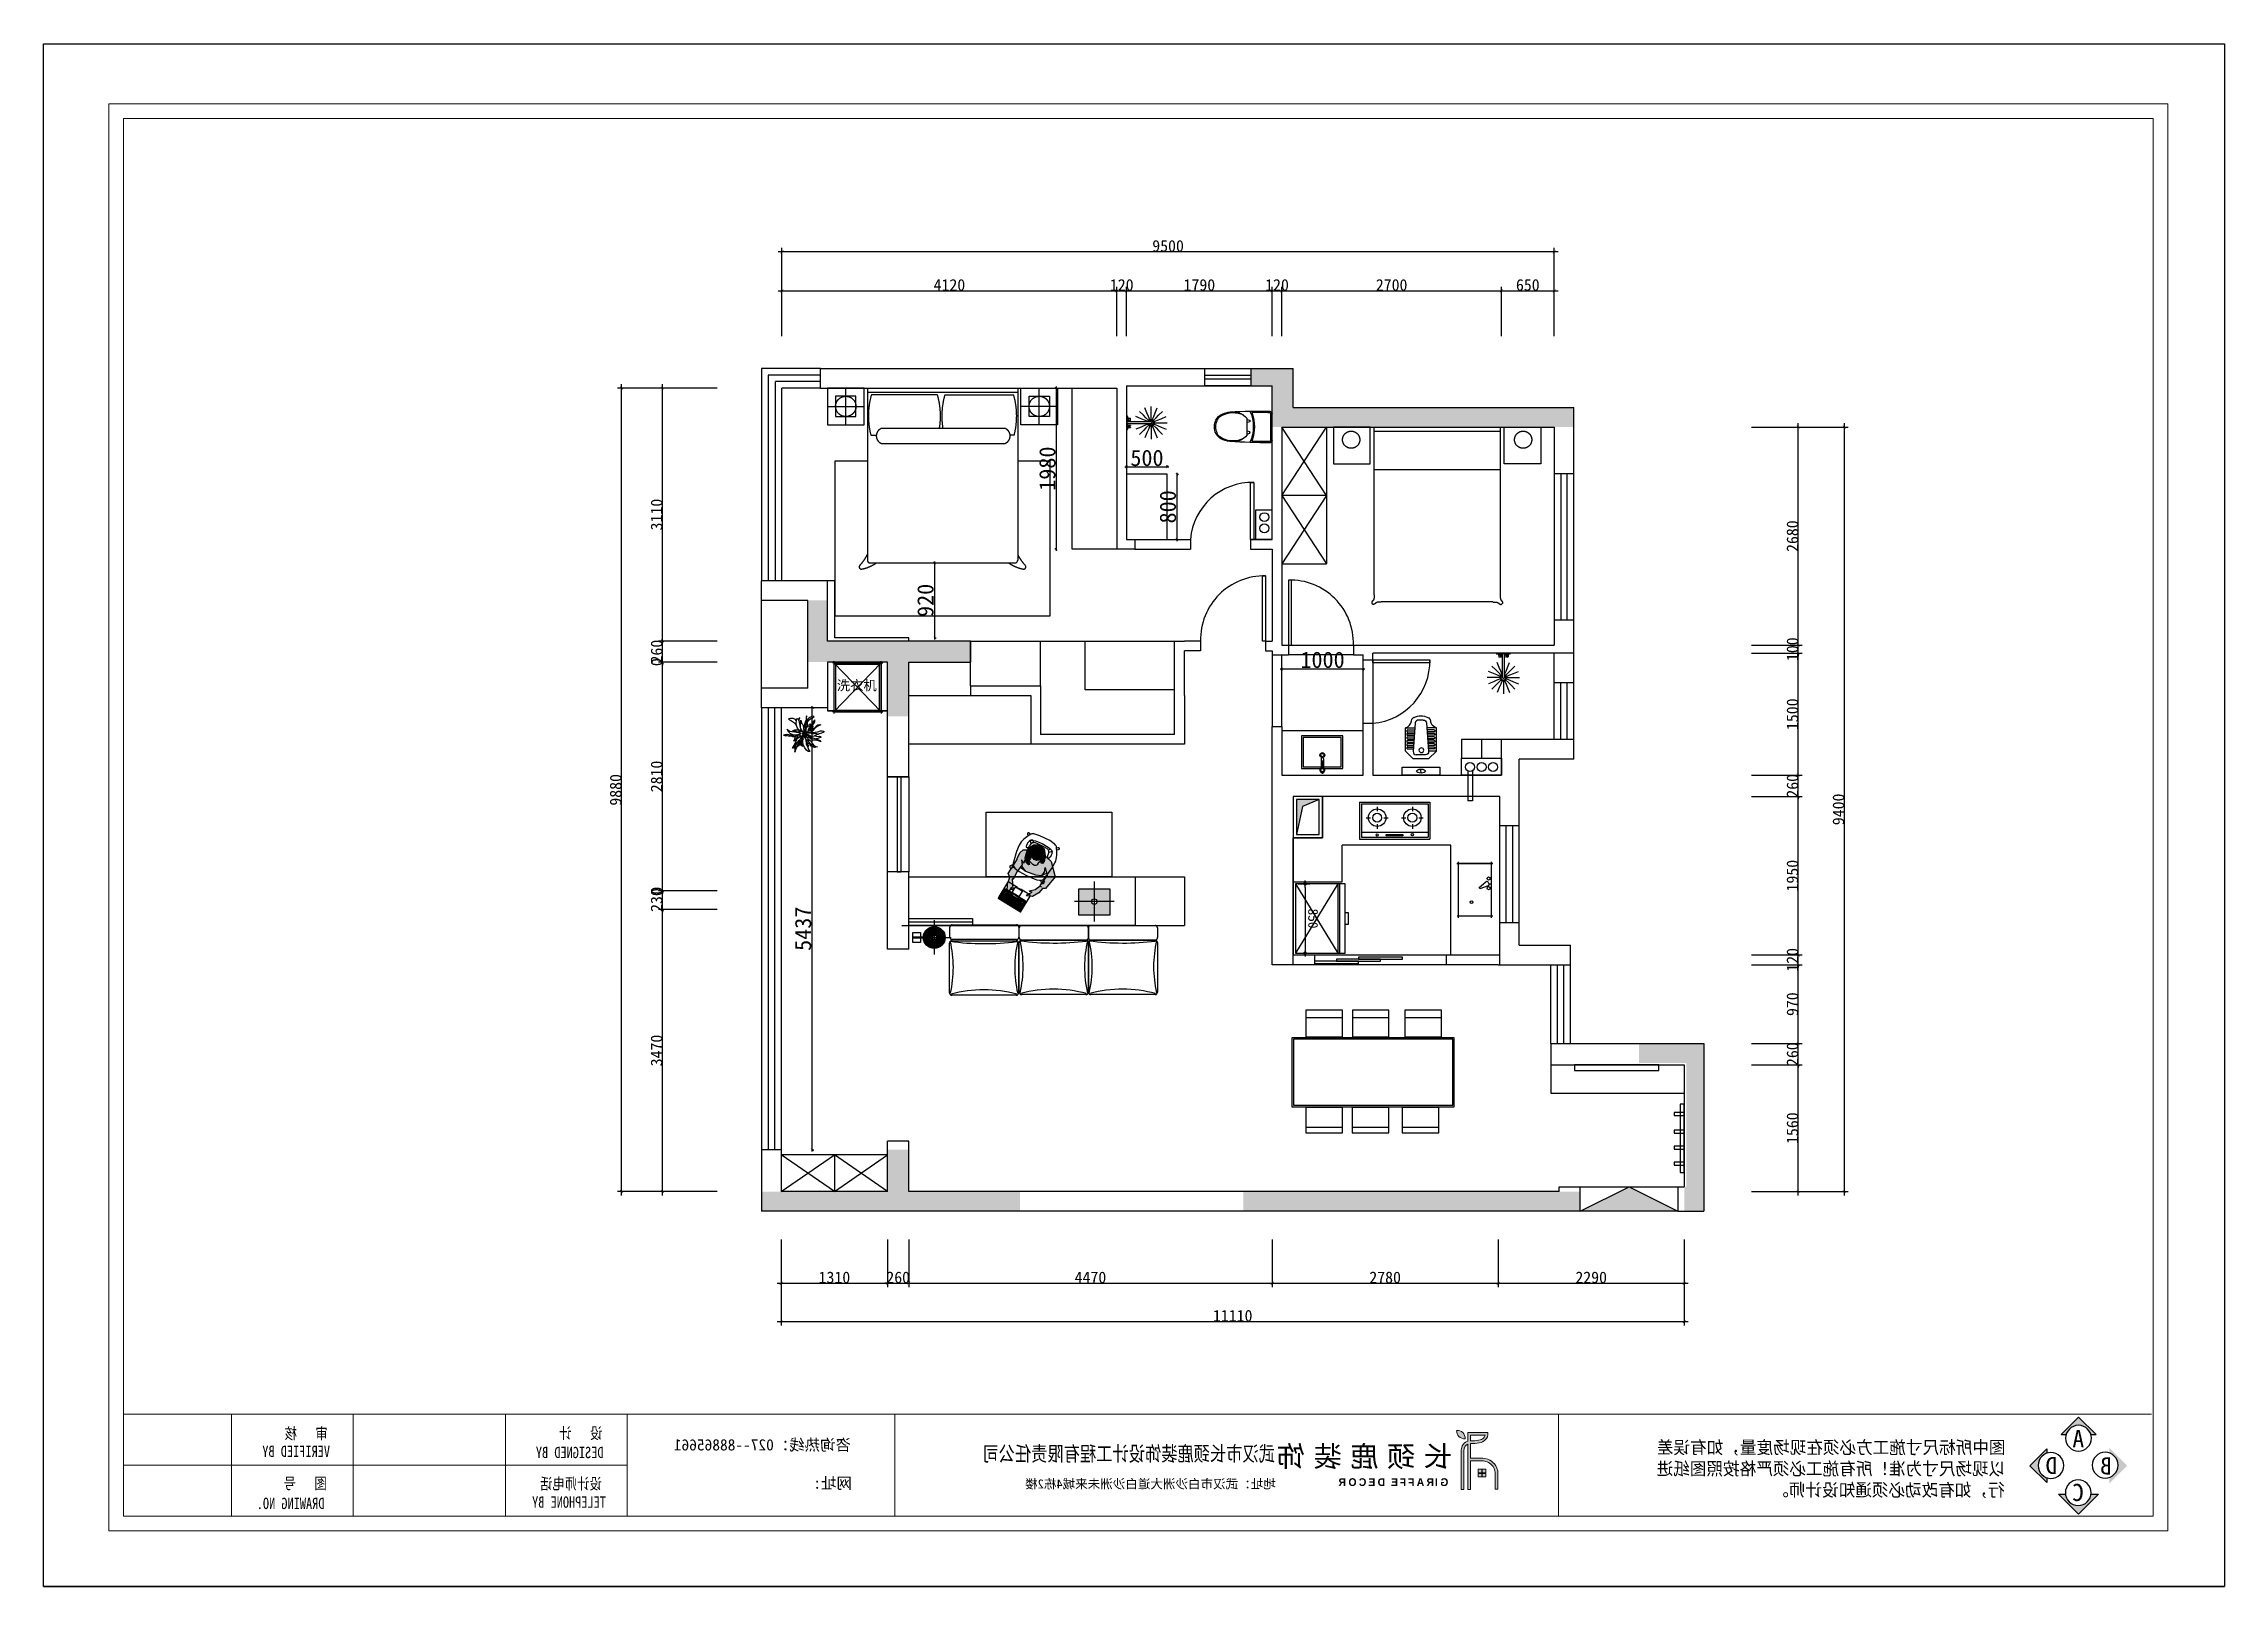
# Model space of a CAD drawing. Header units: inches. Extents: x 1174834 to 1369688, y -175882 to -108740.
# Drawn here: x 1235857 to 1262684, y -147019 to -128049 of the extents above; entities that cross this region are included whole.
import ezdxf

# ---------------------------------------------------------------- set-up
doc = ezdxf.new("R2010")
doc.units = ezdxf.units.IN
doc.header["$LTSCALE"] = 500
doc.header["$MEASUREMENT"] = 0
doc.linetypes.add('ACAD_ISO03W100', pattern=[30, 12, -18])
doc.linetypes.add('DASH', pattern=[0.35, 0.25, -0.1])
for name, color, linetype in [('0--家具', 2, 'Continuous'), ('0--家具细线', 14, 'Continuous'), ('0-原始窗户', 2, 'Continuous'), ('8', 8, 'Continuous'), ('A-01-原始墙体', 7, 'Continuous'), ('FF-FURN', 51, 'Continuous'), ('SH-尺寸标注', 32, 'Continuous'), ('WALL', 255, 'Continuous'), ('填充', 251, 'Continuous'), ('家具', 2, 'Continuous'), ('特细线', 251, 'Continuous')]:
    doc.layers.add(name, color=color, linetype=linetype)
doc.layers.add('022外尺寸标注', color=4, linetype='Continuous', lineweight=0)
doc.layers.add('填充线', color=143, linetype='Continuous', lineweight=9)
doc.styles.add('Arial', font='simhei.ttf')
doc.styles.add('QHGM-宋体', font='SimSun.ttf', dxfattribs={"width": 0.8})
doc.styles.add('宋体', font='NSimSun.ttf', dxfattribs={"height": 80})
doc.styles.add('样式_1', font='')
doc.styles.add('黑体', font='simhei.ttf', dxfattribs={"height": 80})
doc.styles.get('样式_1').set_extended_font_data('FangSong_GB2312')
doc.dimstyles.new('D_20_2.35', dxfattribs={"dimtxt": 142.857143, "dimasz": 35.714286, "dimexe": 47.619048, "dimexo": 0, "dimgap": 0, "dimtad": 1, "dimdec": 0, "dimzin": 1, "dimdsep": 46, "dimtxsty": 'Standard', "dimblk": 'ARCHTICK', "dimcen": 0.09, "dimdle": 47.619048, "dimclrd": 252, "dimclre": 252, "dimclrt": 134, "dimadec": 0, "dimazin": 0, "dimtfac": 1, "dimtdec": 4, "dimtix": 1, "dimtmove": 2, "dimatfit": 3, "dimfxl": 1, "dimtolj": 1, "dimtzin": 0, "dimarcsym": 0})
doc.dimstyles.new('FS', dxfattribs={"dimscale": 60, "dimtxt": 2, "dimasz": 0.7, "dimexe": 1, "dimexo": 0.5, "dimtad": 1, "dimdec": 0, "dimzin": 0, "dimdsep": 46, "dimtxsty": 'Arial', "dimblk1": 'DOT', "dimblk2": 'DOT', "dimsah": 1, "dimcen": 0, "dimclrd": 8, "dimclre": 8, "dimclrt": 7, "dimadec": 0, "dimazin": 0, "dimtfac": 1, "dimtdec": 0, "dimtix": 1, "dimtmove": 2, "dimatfit": 3, "dimldrblk": 'DOT', "dimfxl": 1, "dimfxlon": 1, "dimtolj": 1, "dimtzin": 0, "dimlwd": -1, "dimarcsym": 0})
doc.dimstyles.new('标注-大', dxfattribs={"dimtxt": 120, "dimasz": 60, "dimexe": 30, "dimexo": 30, "dimgap": 20, "dimtad": 1, "dimtxsty": 'Standard', "dimblk": 'ARCHTICK', "dimcen": 2.5, "dimdle": 20, "dimclrd": 8, "dimadec": 0, "dimazin": 0, "dimtfac": 1, "dimtmove": 2, "dimatfit": 3, "dimldrblk": 'OPEN90', "dimfxl": 1, "dimarcsym": 0})

msp = doc.modelspace()

# ---------------------------------------------------------------- blocks, each defined once
blk = doc.blocks.new('_ArchTick')
at = {"color": 0, "linetype": 'ByBlock', "const_width": 0.15}
blk.add_lwpolyline([(-0.5, -0.5), (0.5, 0.5)], dxfattribs=at)
blk = doc.blocks.new('*D350')
at = {"layer": 'Defpoints', "color": 0, "linetype": 'Continuous', "transparency": 16777216}
for p in [(1244930, -142753), (1246240, -142753), (1246240, -143292)]:
    blk.add_point(p, dxfattribs=at)
at = {"layer": 'SH-尺寸标注', "color": 252, "linetype": 'Continuous', "lineweight": -2, "transparency": 16777216}
for p, q in [((1244930, -142753), (1244930, -143340)), ((1246240, -142753), (1246240, -143340)), ((1244882, -143292), (1246288, -143292))]:
    blk.add_line(p, q, dxfattribs=at)
at = {"layer": 'SH-尺寸标注', "color": 252, "linetype": 'Continuous', "lineweight": -2, "transparency": 16777216, "xscale": 35.71428581050463, "yscale": 35.71428581050463, "zscale": 35.71428581050463, "rotation": 180}
blk.add_blockref('_ArchTick', (1244930, -143292), dxfattribs=at)
at = {"layer": 'SH-尺寸标注', "color": 252, "linetype": 'Continuous', "lineweight": -2, "transparency": 16777216, "xscale": 35.71428581050463, "yscale": 35.71428581050463, "zscale": 35.71428581050463}
blk.add_blockref('_ArchTick', (1246240, -143292), dxfattribs=at)
at = {"layer": 'SH-尺寸标注', "color": 134, "linetype": 'Continuous', "transparency": 16777216, "insert": (1245585, -143221), "char_height": 142.9, "attachment_point": 5}
blk.add_mtext('\\A1;1310', dxfattribs=at)
blk = doc.blocks.new('*D351')
at = {"layer": 'Defpoints', "color": 0, "linetype": 'Continuous', "transparency": 16777216}
for p in [(1246240, -142753), (1246500, -142753), (1246500, -143292)]:
    blk.add_point(p, dxfattribs=at)
at = {"layer": 'SH-尺寸标注', "color": 252, "linetype": 'Continuous', "lineweight": -2, "transparency": 16777216}
for p, q in [((1246240, -142753), (1246240, -143340)), ((1246500, -142753), (1246500, -143340)), ((1246240, -143292), (1246204, -143292)), ((1246240, -143292), (1246500, -143292)), ((1246500, -143292), (1246536, -143292))]:
    blk.add_line(p, q, dxfattribs=at)
at = {"layer": 'SH-尺寸标注', "color": 252, "linetype": 'Continuous', "lineweight": -2, "transparency": 16777216, "xscale": 35.71428581050463, "yscale": 35.71428581050463, "zscale": 35.71428581050463}
blk.add_blockref('_ArchTick', (1246240, -143292), dxfattribs=at)
at = {"layer": 'SH-尺寸标注', "color": 252, "linetype": 'Continuous', "lineweight": -2, "transparency": 16777216, "xscale": 35.71428581050463, "yscale": 35.71428581050463, "zscale": 35.71428581050463, "rotation": 180}
blk.add_blockref('_ArchTick', (1246500, -143292), dxfattribs=at)
at = {"layer": 'SH-尺寸标注', "color": 134, "linetype": 'Continuous', "transparency": 16777216, "insert": (1246370, -143221), "char_height": 142.9, "attachment_point": 5}
blk.add_mtext('\\A1;260', dxfattribs=at)
blk = doc.blocks.new('*D352')
at = {"layer": 'Defpoints', "color": 0, "linetype": 'Continuous', "transparency": 16777216}
for p in [(1246500, -142753), (1250970, -142753), (1250970, -143292)]:
    blk.add_point(p, dxfattribs=at)
at = {"layer": 'SH-尺寸标注', "color": 252, "linetype": 'Continuous', "lineweight": -2, "transparency": 16777216}
for p, q in [((1246500, -142753), (1246500, -143340)), ((1250970, -142753), (1250970, -143340)), ((1246452, -143292), (1251018, -143292))]:
    blk.add_line(p, q, dxfattribs=at)
at = {"layer": 'SH-尺寸标注', "color": 252, "linetype": 'Continuous', "lineweight": -2, "transparency": 16777216, "xscale": 35.71428581050463, "yscale": 35.71428581050463, "zscale": 35.71428581050463, "rotation": 180}
blk.add_blockref('_ArchTick', (1246500, -143292), dxfattribs=at)
at = {"layer": 'SH-尺寸标注', "color": 252, "linetype": 'Continuous', "lineweight": -2, "transparency": 16777216, "xscale": 35.71428581050463, "yscale": 35.71428581050463, "zscale": 35.71428581050463}
blk.add_blockref('_ArchTick', (1250970, -143292), dxfattribs=at)
at = {"layer": 'SH-尺寸标注', "color": 134, "linetype": 'Continuous', "transparency": 16777216, "insert": (1248735, -143221), "char_height": 142.9, "attachment_point": 5}
blk.add_mtext('\\A1;4470', dxfattribs=at)
blk = doc.blocks.new('*D353')
at = {"layer": 'Defpoints', "color": 0, "linetype": 'Continuous', "transparency": 16777216}
for p in [(1250970, -142753), (1253750, -142753), (1253750, -143292)]:
    blk.add_point(p, dxfattribs=at)
at = {"layer": 'SH-尺寸标注', "color": 252, "linetype": 'Continuous', "lineweight": -2, "transparency": 16777216}
for p, q in [((1250970, -142753), (1250970, -143340)), ((1253750, -142753), (1253750, -143340)), ((1250922, -143292), (1253798, -143292))]:
    blk.add_line(p, q, dxfattribs=at)
at = {"layer": 'SH-尺寸标注', "color": 252, "linetype": 'Continuous', "lineweight": -2, "transparency": 16777216, "xscale": 35.71428581050463, "yscale": 35.71428581050463, "zscale": 35.71428581050463, "rotation": 180}
blk.add_blockref('_ArchTick', (1250970, -143292), dxfattribs=at)
at = {"layer": 'SH-尺寸标注', "color": 252, "linetype": 'Continuous', "lineweight": -2, "transparency": 16777216, "xscale": 35.71428581050463, "yscale": 35.71428581050463, "zscale": 35.71428581050463}
blk.add_blockref('_ArchTick', (1253750, -143292), dxfattribs=at)
at = {"layer": 'SH-尺寸标注', "color": 134, "linetype": 'Continuous', "transparency": 16777216, "insert": (1252360, -143221), "char_height": 142.9, "attachment_point": 5}
blk.add_mtext('\\A1;2780', dxfattribs=at)
blk = doc.blocks.new('*D354')
at = {"layer": 'Defpoints', "color": 0, "linetype": 'Continuous', "transparency": 16777216}
for p in [(1253750, -142753), (1256040, -142753), (1256040, -143292)]:
    blk.add_point(p, dxfattribs=at)
at = {"layer": 'SH-尺寸标注', "color": 252, "linetype": 'Continuous', "lineweight": -2, "transparency": 16777216}
for p, q in [((1253750, -142753), (1253750, -143340)), ((1256040, -142753), (1256040, -143340)), ((1253702, -143292), (1256088, -143292))]:
    blk.add_line(p, q, dxfattribs=at)
at = {"layer": 'SH-尺寸标注', "color": 252, "linetype": 'Continuous', "lineweight": -2, "transparency": 16777216, "xscale": 35.71428581050463, "yscale": 35.71428581050463, "zscale": 35.71428581050463, "rotation": 180}
blk.add_blockref('_ArchTick', (1253750, -143292), dxfattribs=at)
at = {"layer": 'SH-尺寸标注', "color": 252, "linetype": 'Continuous', "lineweight": -2, "transparency": 16777216, "xscale": 35.71428581050463, "yscale": 35.71428581050463, "zscale": 35.71428581050463}
blk.add_blockref('_ArchTick', (1256040, -143292), dxfattribs=at)
at = {"layer": 'SH-尺寸标注', "color": 134, "linetype": 'Continuous', "transparency": 16777216, "insert": (1254895, -143221), "char_height": 142.9, "attachment_point": 5}
blk.add_mtext('\\A1;2290', dxfattribs=at)
blk = doc.blocks.new('*D355')
at = {"layer": 'Defpoints', "color": 0, "linetype": 'Continuous', "transparency": 16777216}
for p in [(1244930, -142753), (1256040, -142753), (1256040, -143763)]:
    blk.add_point(p, dxfattribs=at)
at = {"layer": 'SH-尺寸标注', "color": 252, "linetype": 'Continuous', "lineweight": -2, "transparency": 16777216}
for p, q in [((1244930, -142753), (1244930, -143811)), ((1256040, -142753), (1256040, -143811)), ((1244882, -143763), (1256088, -143763))]:
    blk.add_line(p, q, dxfattribs=at)
at = {"layer": 'SH-尺寸标注', "color": 252, "linetype": 'Continuous', "lineweight": -2, "transparency": 16777216, "xscale": 35.71428581050463, "yscale": 35.71428581050463, "zscale": 35.71428581050463, "rotation": 180}
blk.add_blockref('_ArchTick', (1244930, -143763), dxfattribs=at)
at = {"layer": 'SH-尺寸标注', "color": 252, "linetype": 'Continuous', "lineweight": -2, "transparency": 16777216, "xscale": 35.71428581050463, "yscale": 35.71428581050463, "zscale": 35.71428581050463}
blk.add_blockref('_ArchTick', (1256040, -143763), dxfattribs=at)
at = {"layer": 'SH-尺寸标注', "color": 134, "linetype": 'Continuous', "transparency": 16777216, "insert": (1250485, -143692), "char_height": 142.9, "attachment_point": 5}
blk.add_mtext('\\A1;11110', dxfattribs=at)
blk = doc.blocks.new('*D356')
at = {"layer": 'Defpoints', "color": 0, "linetype": 'Continuous', "transparency": 16777216}
for p in [(1243470, -138695), (1244145, -138695), (1244145, -142165)]:
    blk.add_point(p, dxfattribs=at)
at = {"layer": 'SH-尺寸标注', "color": 252, "linetype": 'Continuous', "lineweight": -2, "transparency": 16777216}
for p, q in [((1243470, -142212), (1243470, -138647)), ((1244145, -138695), (1243422, -138695)), ((1244145, -142165), (1243422, -142165))]:
    blk.add_line(p, q, dxfattribs=at)
at = {"layer": 'SH-尺寸标注', "color": 252, "linetype": 'Continuous', "lineweight": -2, "transparency": 16777216, "xscale": 35.71428581050463, "yscale": 35.71428581050463, "zscale": 35.71428581050463}
for p, rotation in [((1243470, -138695), 90), ((1243470, -142165), 270)]:
    blk.add_blockref('_ArchTick', p, dxfattribs=dict(at, rotation=rotation))
at = {"layer": 'SH-尺寸标注', "color": 134, "linetype": 'Continuous', "transparency": 16777216, "insert": (1243398, -140430), "char_height": 142.9, "attachment_point": 5, "rotation": 90}
blk.add_mtext('\\A1;3470', dxfattribs=at)
blk = doc.blocks.new('*D357')
at = {"layer": 'Defpoints', "color": 0, "linetype": 'Continuous', "transparency": 16777216}
for p in [(1243470, -138465), (1244145, -138465), (1244145, -138695)]:
    blk.add_point(p, dxfattribs=at)
at = {"layer": 'SH-尺寸标注', "color": 252, "linetype": 'Continuous', "lineweight": -2, "transparency": 16777216}
for p, q in [((1244145, -138465), (1243422, -138465)), ((1243470, -138465), (1243470, -138429)), ((1243470, -138695), (1243470, -138465)), ((1244145, -138695), (1243422, -138695)), ((1243470, -138695), (1243470, -138731))]:
    blk.add_line(p, q, dxfattribs=at)
at = {"layer": 'SH-尺寸标注', "color": 252, "linetype": 'Continuous', "lineweight": -2, "transparency": 16777216, "xscale": 35.71428581050463, "yscale": 35.71428581050463, "zscale": 35.71428581050463}
for p, rotation in [((1243470, -138465), 270), ((1243470, -138695), 90)]:
    blk.add_blockref('_ArchTick', p, dxfattribs=dict(at, rotation=rotation))
at = {"layer": 'SH-尺寸标注', "color": 134, "linetype": 'Continuous', "transparency": 16777216, "insert": (1243398, -138580), "char_height": 142.9, "attachment_point": 5, "rotation": 90}
blk.add_mtext('\\A1;230', dxfattribs=at)
blk = doc.blocks.new('*D358')
at = {"layer": 'Defpoints', "color": 0, "linetype": 'Continuous', "transparency": 16777216}
for p in [(1243470, -138465), (1244145, -138465), (1244145, -138465)]:
    blk.add_point(p, dxfattribs=at)
at = {"layer": 'SH-尺寸标注', "color": 252, "linetype": 'Continuous', "lineweight": -2, "transparency": 16777216}
for p, q in [((1244145, -138465), (1243422, -138465)), ((1244145, -138465), (1243422, -138465)), ((1243470, -138465), (1243470, -138429)), ((1243470, -138465), (1243470, -138501)), ((1243470, -138465), (1243470, -138465))]:
    blk.add_line(p, q, dxfattribs=at)
at = {"layer": 'SH-尺寸标注', "color": 252, "linetype": 'Continuous', "lineweight": -2, "transparency": 16777216, "xscale": 35.71428581050463, "yscale": 35.71428581050463, "zscale": 35.71428581050463}
for rotation in [90, 270]:
    blk.add_blockref('_ArchTick', (1243470, -138465), dxfattribs=dict(at, rotation=rotation))
at = {"layer": 'SH-尺寸标注', "color": 134, "linetype": 'Continuous', "transparency": 16777216, "insert": (1243398, -138465), "char_height": 142.9, "attachment_point": 5, "rotation": 90}
blk.add_mtext('\\A1;0', dxfattribs=at)
blk = doc.blocks.new('*D359')
at = {"layer": 'Defpoints', "color": 0, "linetype": 'Continuous', "transparency": 16777216}
for p in [(1243470, -135655), (1244145, -135655), (1244145, -138465)]:
    blk.add_point(p, dxfattribs=at)
at = {"layer": 'SH-尺寸标注', "color": 252, "linetype": 'Continuous', "lineweight": -2, "transparency": 16777216}
for p, q in [((1244145, -135655), (1243422, -135655)), ((1243470, -138512), (1243470, -135607)), ((1244145, -138465), (1243422, -138465))]:
    blk.add_line(p, q, dxfattribs=at)
at = {"layer": 'SH-尺寸标注', "color": 252, "linetype": 'Continuous', "lineweight": -2, "transparency": 16777216, "xscale": 35.71428581050463, "yscale": 35.71428581050463, "zscale": 35.71428581050463}
for p, rotation in [((1243470, -135655), 90), ((1243470, -138465), 270)]:
    blk.add_blockref('_ArchTick', p, dxfattribs=dict(at, rotation=rotation))
at = {"layer": 'SH-尺寸标注', "color": 134, "linetype": 'Continuous', "transparency": 16777216, "insert": (1243398, -137060), "char_height": 142.9, "attachment_point": 5, "rotation": 90}
blk.add_mtext('\\A1;2810', dxfattribs=at)
blk = doc.blocks.new('*D360')
at = {"layer": 'Defpoints', "color": 0, "linetype": 'Continuous', "transparency": 16777216}
for p in [(1243470, -135655), (1244145, -135655), (1244145, -135655)]:
    blk.add_point(p, dxfattribs=at)
at = {"layer": 'SH-尺寸标注', "color": 252, "linetype": 'Continuous', "lineweight": -2, "transparency": 16777216}
for p, q in [((1244145, -135655), (1243422, -135655)), ((1244145, -135655), (1243422, -135655)), ((1243470, -135655), (1243470, -135619)), ((1243470, -135655), (1243470, -135691)), ((1243470, -135655), (1243470, -135655))]:
    blk.add_line(p, q, dxfattribs=at)
at = {"layer": 'SH-尺寸标注', "color": 252, "linetype": 'Continuous', "lineweight": -2, "transparency": 16777216, "xscale": 35.71428581050463, "yscale": 35.71428581050463, "zscale": 35.71428581050463}
for rotation in [90, 270]:
    blk.add_blockref('_ArchTick', (1243470, -135655), dxfattribs=dict(at, rotation=rotation))
at = {"layer": 'SH-尺寸标注', "color": 134, "linetype": 'Continuous', "transparency": 16777216, "insert": (1243398, -135655), "char_height": 142.9, "attachment_point": 5, "rotation": 90}
blk.add_mtext('\\A1;0', dxfattribs=at)
blk = doc.blocks.new('*D361')
at = {"layer": 'Defpoints', "color": 0, "linetype": 'Continuous', "transparency": 16777216}
for p in [(1243470, -135395), (1244145, -135395), (1244145, -135655)]:
    blk.add_point(p, dxfattribs=at)
at = {"layer": 'SH-尺寸标注', "color": 252, "linetype": 'Continuous', "lineweight": -2, "transparency": 16777216}
for p, q in [((1244145, -135395), (1243422, -135395)), ((1243470, -135395), (1243470, -135359)), ((1243470, -135655), (1243470, -135395)), ((1244145, -135655), (1243422, -135655)), ((1243470, -135655), (1243470, -135691))]:
    blk.add_line(p, q, dxfattribs=at)
at = {"layer": 'SH-尺寸标注', "color": 252, "linetype": 'Continuous', "lineweight": -2, "transparency": 16777216, "xscale": 35.71428581050463, "yscale": 35.71428581050463, "zscale": 35.71428581050463}
for p, rotation in [((1243470, -135395), 270), ((1243470, -135655), 90)]:
    blk.add_blockref('_ArchTick', p, dxfattribs=dict(at, rotation=rotation))
at = {"layer": 'SH-尺寸标注', "color": 134, "linetype": 'Continuous', "transparency": 16777216, "insert": (1243398, -135525), "char_height": 142.9, "attachment_point": 5, "rotation": 90}
blk.add_mtext('\\A1;260', dxfattribs=at)
blk = doc.blocks.new('*D362')
at = {"layer": 'Defpoints', "color": 0, "linetype": 'Continuous', "transparency": 16777216}
for p in [(1243470, -132285), (1244145, -132285), (1244145, -135395)]:
    blk.add_point(p, dxfattribs=at)
at = {"layer": 'SH-尺寸标注', "color": 252, "linetype": 'Continuous', "lineweight": -2, "transparency": 16777216}
for p, q in [((1243470, -135442), (1243470, -132237)), ((1244145, -132285), (1243422, -132285)), ((1244145, -135395), (1243422, -135395))]:
    blk.add_line(p, q, dxfattribs=at)
at = {"layer": 'SH-尺寸标注', "color": 252, "linetype": 'Continuous', "lineweight": -2, "transparency": 16777216, "xscale": 35.71428581050463, "yscale": 35.71428581050463, "zscale": 35.71428581050463}
for p, rotation in [((1243470, -132285), 90), ((1243470, -135395), 270)]:
    blk.add_blockref('_ArchTick', p, dxfattribs=dict(at, rotation=rotation))
at = {"layer": 'SH-尺寸标注', "color": 134, "linetype": 'Continuous', "transparency": 16777216, "insert": (1243398, -133840), "char_height": 142.9, "attachment_point": 5, "rotation": 90}
blk.add_mtext('\\A1;3110', dxfattribs=at)
blk = doc.blocks.new('*D363')
at = {"layer": 'Defpoints', "color": 0, "linetype": 'Continuous', "transparency": 16777216}
for p in [(1242966, -132285), (1244145, -132285), (1244145, -142165)]:
    blk.add_point(p, dxfattribs=at)
at = {"layer": 'SH-尺寸标注', "color": 252, "linetype": 'Continuous', "lineweight": -2, "transparency": 16777216}
for p, q in [((1242966, -142212), (1242966, -132237)), ((1244145, -132285), (1242919, -132285)), ((1244145, -142165), (1242919, -142165))]:
    blk.add_line(p, q, dxfattribs=at)
at = {"layer": 'SH-尺寸标注', "color": 252, "linetype": 'Continuous', "lineweight": -2, "transparency": 16777216, "xscale": 35.71428581050463, "yscale": 35.71428581050463, "zscale": 35.71428581050463}
for p, rotation in [((1242966, -132285), 90), ((1242966, -142165), 270)]:
    blk.add_blockref('_ArchTick', p, dxfattribs=dict(at, rotation=rotation))
at = {"layer": 'SH-尺寸标注', "color": 134, "linetype": 'Continuous', "transparency": 16777216, "insert": (1242895, -137225), "char_height": 142.9, "attachment_point": 5, "rotation": 90}
blk.add_mtext('\\A1;9880', dxfattribs=at)
blk = doc.blocks.new('*D364')
at = {"layer": 'Defpoints', "color": 0, "linetype": 'Continuous', "transparency": 16777216}
for p in [(1249060, -131089), (1244940, -131648), (1249060, -131648)]:
    blk.add_point(p, dxfattribs=at)
at = {"layer": 'SH-尺寸标注', "color": 252, "linetype": 'Continuous', "lineweight": -2, "transparency": 16777216}
for p, q in [((1244892, -131089), (1249108, -131089)), ((1244940, -131648), (1244940, -131041)), ((1249060, -131648), (1249060, -131041))]:
    blk.add_line(p, q, dxfattribs=at)
at = {"layer": 'SH-尺寸标注', "color": 252, "linetype": 'Continuous', "lineweight": -2, "transparency": 16777216, "xscale": 35.71428581050463, "yscale": 35.71428581050463, "zscale": 35.71428581050463, "rotation": 180}
blk.add_blockref('_ArchTick', (1244940, -131089), dxfattribs=at)
at = {"layer": 'SH-尺寸标注', "color": 252, "linetype": 'Continuous', "lineweight": -2, "transparency": 16777216, "xscale": 35.71428581050463, "yscale": 35.71428581050463, "zscale": 35.71428581050463}
blk.add_blockref('_ArchTick', (1249060, -131089), dxfattribs=at)
at = {"layer": 'SH-尺寸标注', "color": 134, "linetype": 'Continuous', "transparency": 16777216, "insert": (1247000, -131017), "char_height": 142.9, "attachment_point": 5}
blk.add_mtext('\\A1;4120', dxfattribs=at)
blk = doc.blocks.new('*D365')
at = {"layer": 'Defpoints', "color": 0, "linetype": 'Continuous', "transparency": 16777216}
for p in [(1249180, -131089), (1249060, -131648), (1249180, -131648)]:
    blk.add_point(p, dxfattribs=at)
at = {"layer": 'SH-尺寸标注', "color": 252, "linetype": 'Continuous', "lineweight": -2, "transparency": 16777216}
for p, q in [((1249060, -131089), (1249024, -131089)), ((1249060, -131648), (1249060, -131041)), ((1249060, -131089), (1249180, -131089)), ((1249180, -131648), (1249180, -131041)), ((1249180, -131089), (1249216, -131089))]:
    blk.add_line(p, q, dxfattribs=at)
at = {"layer": 'SH-尺寸标注', "color": 252, "linetype": 'Continuous', "lineweight": -2, "transparency": 16777216, "xscale": 35.71428581050463, "yscale": 35.71428581050463, "zscale": 35.71428581050463}
blk.add_blockref('_ArchTick', (1249060, -131089), dxfattribs=at)
at = {"layer": 'SH-尺寸标注', "color": 252, "linetype": 'Continuous', "lineweight": -2, "transparency": 16777216, "xscale": 35.71428581050463, "yscale": 35.71428581050463, "zscale": 35.71428581050463, "rotation": 180}
blk.add_blockref('_ArchTick', (1249180, -131089), dxfattribs=at)
at = {"layer": 'SH-尺寸标注', "color": 134, "linetype": 'Continuous', "transparency": 16777216, "insert": (1249120, -131017), "char_height": 142.9, "attachment_point": 5}
blk.add_mtext('\\A1;120', dxfattribs=at)
blk = doc.blocks.new('*D366')
at = {"layer": 'Defpoints', "color": 0, "linetype": 'Continuous', "transparency": 16777216}
for p in [(1250970, -131089), (1249180, -131648), (1250970, -131648)]:
    blk.add_point(p, dxfattribs=at)
at = {"layer": 'SH-尺寸标注', "color": 252, "linetype": 'Continuous', "lineweight": -2, "transparency": 16777216}
for p, q in [((1249132, -131089), (1251018, -131089)), ((1249180, -131648), (1249180, -131041)), ((1250970, -131648), (1250970, -131041))]:
    blk.add_line(p, q, dxfattribs=at)
at = {"layer": 'SH-尺寸标注', "color": 252, "linetype": 'Continuous', "lineweight": -2, "transparency": 16777216, "xscale": 35.71428581050463, "yscale": 35.71428581050463, "zscale": 35.71428581050463, "rotation": 180}
blk.add_blockref('_ArchTick', (1249180, -131089), dxfattribs=at)
at = {"layer": 'SH-尺寸标注', "color": 252, "linetype": 'Continuous', "lineweight": -2, "transparency": 16777216, "xscale": 35.71428581050463, "yscale": 35.71428581050463, "zscale": 35.71428581050463}
blk.add_blockref('_ArchTick', (1250970, -131089), dxfattribs=at)
at = {"layer": 'SH-尺寸标注', "color": 134, "linetype": 'Continuous', "transparency": 16777216, "insert": (1250075, -131017), "char_height": 142.9, "attachment_point": 5}
blk.add_mtext('\\A1;1790', dxfattribs=at)
blk = doc.blocks.new('*D367')
at = {"layer": 'Defpoints', "color": 0, "linetype": 'Continuous', "transparency": 16777216}
for p in [(1251090, -131089), (1250970, -131648), (1251090, -131648)]:
    blk.add_point(p, dxfattribs=at)
at = {"layer": 'SH-尺寸标注', "color": 252, "linetype": 'Continuous', "lineweight": -2, "transparency": 16777216}
for p, q in [((1250970, -131089), (1250934, -131089)), ((1250970, -131648), (1250970, -131041)), ((1250970, -131089), (1251090, -131089)), ((1251090, -131648), (1251090, -131041)), ((1251090, -131089), (1251126, -131089))]:
    blk.add_line(p, q, dxfattribs=at)
at = {"layer": 'SH-尺寸标注', "color": 252, "linetype": 'Continuous', "lineweight": -2, "transparency": 16777216, "xscale": 35.71428581050463, "yscale": 35.71428581050463, "zscale": 35.71428581050463}
blk.add_blockref('_ArchTick', (1250970, -131089), dxfattribs=at)
at = {"layer": 'SH-尺寸标注', "color": 252, "linetype": 'Continuous', "lineweight": -2, "transparency": 16777216, "xscale": 35.71428581050463, "yscale": 35.71428581050463, "zscale": 35.71428581050463, "rotation": 180}
blk.add_blockref('_ArchTick', (1251090, -131089), dxfattribs=at)
at = {"layer": 'SH-尺寸标注', "color": 134, "linetype": 'Continuous', "transparency": 16777216, "insert": (1251030, -131017), "char_height": 142.9, "attachment_point": 5}
blk.add_mtext('\\A1;120', dxfattribs=at)
blk = doc.blocks.new('*D368')
at = {"layer": 'Defpoints', "color": 0, "linetype": 'Continuous', "transparency": 16777216}
for p in [(1253790, -131089), (1251090, -131648), (1253790, -131648)]:
    blk.add_point(p, dxfattribs=at)
at = {"layer": 'SH-尺寸标注', "color": 252, "linetype": 'Continuous', "lineweight": -2, "transparency": 16777216}
for p, q in [((1251042, -131089), (1253838, -131089)), ((1251090, -131648), (1251090, -131041)), ((1253790, -131648), (1253790, -131041))]:
    blk.add_line(p, q, dxfattribs=at)
at = {"layer": 'SH-尺寸标注', "color": 252, "linetype": 'Continuous', "lineweight": -2, "transparency": 16777216, "xscale": 35.71428581050463, "yscale": 35.71428581050463, "zscale": 35.71428581050463, "rotation": 180}
blk.add_blockref('_ArchTick', (1251090, -131089), dxfattribs=at)
at = {"layer": 'SH-尺寸标注', "color": 252, "linetype": 'Continuous', "lineweight": -2, "transparency": 16777216, "xscale": 35.71428581050463, "yscale": 35.71428581050463, "zscale": 35.71428581050463}
blk.add_blockref('_ArchTick', (1253790, -131089), dxfattribs=at)
at = {"layer": 'SH-尺寸标注', "color": 134, "linetype": 'Continuous', "transparency": 16777216, "insert": (1252440, -131017), "char_height": 142.9, "attachment_point": 5}
blk.add_mtext('\\A1;2700', dxfattribs=at)
blk = doc.blocks.new('*D369')
at = {"layer": 'Defpoints', "color": 0, "linetype": 'Continuous', "transparency": 16777216}
for p in [(1254440, -131089), (1253790, -131648), (1254440, -131648)]:
    blk.add_point(p, dxfattribs=at)
at = {"layer": 'SH-尺寸标注', "color": 252, "linetype": 'Continuous', "lineweight": -2, "transparency": 16777216}
for p, q in [((1253742, -131089), (1254488, -131089)), ((1253790, -131648), (1253790, -131041)), ((1254440, -131648), (1254440, -131041))]:
    blk.add_line(p, q, dxfattribs=at)
at = {"layer": 'SH-尺寸标注', "color": 252, "linetype": 'Continuous', "lineweight": -2, "transparency": 16777216, "xscale": 35.71428581050463, "yscale": 35.71428581050463, "zscale": 35.71428581050463, "rotation": 180}
blk.add_blockref('_ArchTick', (1253790, -131089), dxfattribs=at)
at = {"layer": 'SH-尺寸标注', "color": 252, "linetype": 'Continuous', "lineweight": -2, "transparency": 16777216, "xscale": 35.71428581050463, "yscale": 35.71428581050463, "zscale": 35.71428581050463}
blk.add_blockref('_ArchTick', (1254440, -131089), dxfattribs=at)
at = {"layer": 'SH-尺寸标注', "color": 134, "linetype": 'Continuous', "transparency": 16777216, "insert": (1254115, -131017), "char_height": 142.9, "attachment_point": 5}
blk.add_mtext('\\A1;650', dxfattribs=at)
blk = doc.blocks.new('*D370')
at = {"layer": 'Defpoints', "color": 0, "linetype": 'Continuous', "transparency": 16777216}
for p in [(1244940, -130609), (1244940, -131648), (1254440, -131648)]:
    blk.add_point(p, dxfattribs=at)
at = {"layer": 'SH-尺寸标注', "color": 252, "linetype": 'Continuous', "lineweight": -2, "transparency": 16777216}
for p, q in [((1254488, -130609), (1244892, -130609)), ((1244940, -131648), (1244940, -130561)), ((1254440, -131648), (1254440, -130561))]:
    blk.add_line(p, q, dxfattribs=at)
at = {"layer": 'SH-尺寸标注', "color": 252, "linetype": 'Continuous', "lineweight": -2, "transparency": 16777216, "xscale": 35.71428581050463, "yscale": 35.71428581050463, "zscale": 35.71428581050463, "rotation": 180}
blk.add_blockref('_ArchTick', (1244940, -130609), dxfattribs=at)
at = {"layer": 'SH-尺寸标注', "color": 252, "linetype": 'Continuous', "lineweight": -2, "transparency": 16777216, "xscale": 35.71428581050463, "yscale": 35.71428581050463, "zscale": 35.71428581050463}
blk.add_blockref('_ArchTick', (1254440, -130609), dxfattribs=at)
at = {"layer": 'SH-尺寸标注', "color": 134, "linetype": 'Continuous', "transparency": 16777216, "insert": (1249690, -130537), "char_height": 142.9, "attachment_point": 5}
blk.add_mtext('\\A1;9500', dxfattribs=at)
blk = doc.blocks.new('*D371')
at = {"layer": 'Defpoints', "color": 0, "linetype": 'Continuous', "transparency": 16777216}
for p in [(1256865, -140605), (1257442, -140605), (1256865, -142165)]:
    blk.add_point(p, dxfattribs=at)
at = {"layer": 'SH-尺寸标注', "color": 252, "linetype": 'Continuous', "lineweight": -2, "transparency": 16777216}
for p, q in [((1257442, -142212), (1257442, -140557)), ((1256865, -140605), (1257490, -140605)), ((1256865, -142165), (1257490, -142165))]:
    blk.add_line(p, q, dxfattribs=at)
at = {"layer": 'SH-尺寸标注', "color": 252, "linetype": 'Continuous', "lineweight": -2, "transparency": 16777216, "xscale": 35.71428581050463, "yscale": 35.71428581050463, "zscale": 35.71428581050463}
for p, rotation in [((1257442, -140605), 90), ((1257442, -142165), 270)]:
    blk.add_blockref('_ArchTick', p, dxfattribs=dict(at, rotation=rotation))
at = {"layer": 'SH-尺寸标注', "color": 134, "linetype": 'Continuous', "transparency": 16777216, "insert": (1257371, -141385), "char_height": 142.9, "attachment_point": 5, "rotation": 90}
blk.add_mtext('\\A1;1560', dxfattribs=at)
blk = doc.blocks.new('*D372')
at = {"layer": 'Defpoints', "color": 0, "linetype": 'Continuous', "transparency": 16777216}
for p in [(1256865, -140345), (1257442, -140345), (1256865, -140605)]:
    blk.add_point(p, dxfattribs=at)
at = {"layer": 'SH-尺寸标注', "color": 252, "linetype": 'Continuous', "lineweight": -2, "transparency": 16777216}
for p, q in [((1256865, -140345), (1257490, -140345)), ((1257442, -140345), (1257442, -140309)), ((1257442, -140605), (1257442, -140345)), ((1256865, -140605), (1257490, -140605)), ((1257442, -140605), (1257442, -140641))]:
    blk.add_line(p, q, dxfattribs=at)
at = {"layer": 'SH-尺寸标注', "color": 252, "linetype": 'Continuous', "lineweight": -2, "transparency": 16777216, "xscale": 35.71428581050463, "yscale": 35.71428581050463, "zscale": 35.71428581050463}
for p, rotation in [((1257442, -140345), 270), ((1257442, -140605), 90)]:
    blk.add_blockref('_ArchTick', p, dxfattribs=dict(at, rotation=rotation))
at = {"layer": 'SH-尺寸标注', "color": 134, "linetype": 'Continuous', "transparency": 16777216, "insert": (1257371, -140475), "char_height": 142.9, "attachment_point": 5, "rotation": 90}
blk.add_mtext('\\A1;260', dxfattribs=at)
blk = doc.blocks.new('*D373')
at = {"layer": 'Defpoints', "color": 0, "linetype": 'Continuous', "transparency": 16777216}
for p in [(1256865, -139375), (1257442, -139375), (1256865, -140345)]:
    blk.add_point(p, dxfattribs=at)
at = {"layer": 'SH-尺寸标注', "color": 252, "linetype": 'Continuous', "lineweight": -2, "transparency": 16777216}
for p, q in [((1256865, -139375), (1257490, -139375)), ((1257442, -140392), (1257442, -139327)), ((1256865, -140345), (1257490, -140345))]:
    blk.add_line(p, q, dxfattribs=at)
at = {"layer": 'SH-尺寸标注', "color": 252, "linetype": 'Continuous', "lineweight": -2, "transparency": 16777216, "xscale": 35.71428581050463, "yscale": 35.71428581050463, "zscale": 35.71428581050463}
for p, rotation in [((1257442, -139375), 90), ((1257442, -140345), 270)]:
    blk.add_blockref('_ArchTick', p, dxfattribs=dict(at, rotation=rotation))
at = {"layer": 'SH-尺寸标注', "color": 134, "linetype": 'Continuous', "transparency": 16777216, "insert": (1257371, -139860), "char_height": 142.9, "attachment_point": 5, "rotation": 90}
blk.add_mtext('\\A1;970', dxfattribs=at)
blk = doc.blocks.new('*D374')
at = {"layer": 'Defpoints', "color": 0, "linetype": 'Continuous', "transparency": 16777216}
for p in [(1256865, -139255), (1256865, -139375), (1257442, -139255)]:
    blk.add_point(p, dxfattribs=at)
at = {"layer": 'SH-尺寸标注', "color": 252, "linetype": 'Continuous', "lineweight": -2, "transparency": 16777216}
for p, q in [((1257442, -139255), (1257442, -139219)), ((1256865, -139255), (1257490, -139255)), ((1256865, -139375), (1257490, -139375)), ((1257442, -139375), (1257442, -139255)), ((1257442, -139375), (1257442, -139411))]:
    blk.add_line(p, q, dxfattribs=at)
at = {"layer": 'SH-尺寸标注', "color": 252, "linetype": 'Continuous', "lineweight": -2, "transparency": 16777216, "xscale": 35.71428581050463, "yscale": 35.71428581050463, "zscale": 35.71428581050463}
for p, rotation in [((1257442, -139255), 270), ((1257442, -139375), 90)]:
    blk.add_blockref('_ArchTick', p, dxfattribs=dict(at, rotation=rotation))
at = {"layer": 'SH-尺寸标注', "color": 134, "linetype": 'Continuous', "transparency": 16777216, "insert": (1257371, -139315), "char_height": 142.9, "attachment_point": 5, "rotation": 90}
blk.add_mtext('\\A1;120', dxfattribs=at)
blk = doc.blocks.new('*D375')
at = {"layer": 'Defpoints', "color": 0, "linetype": 'Continuous', "transparency": 16777216}
for p in [(1256865, -137305), (1257442, -137305), (1256865, -139255)]:
    blk.add_point(p, dxfattribs=at)
at = {"layer": 'SH-尺寸标注', "color": 252, "linetype": 'Continuous', "lineweight": -2, "transparency": 16777216}
for p, q in [((1256865, -137305), (1257490, -137305)), ((1257442, -139302), (1257442, -137257)), ((1256865, -139255), (1257490, -139255))]:
    blk.add_line(p, q, dxfattribs=at)
at = {"layer": 'SH-尺寸标注', "color": 252, "linetype": 'Continuous', "lineweight": -2, "transparency": 16777216, "xscale": 35.71428581050463, "yscale": 35.71428581050463, "zscale": 35.71428581050463}
for p, rotation in [((1257442, -137305), 90), ((1257442, -139255), 270)]:
    blk.add_blockref('_ArchTick', p, dxfattribs=dict(at, rotation=rotation))
at = {"layer": 'SH-尺寸标注', "color": 134, "linetype": 'Continuous', "transparency": 16777216, "insert": (1257371, -138280), "char_height": 142.9, "attachment_point": 5, "rotation": 90}
blk.add_mtext('\\A1;1950', dxfattribs=at)
blk = doc.blocks.new('*D376')
at = {"layer": 'Defpoints', "color": 0, "linetype": 'Continuous', "transparency": 16777216}
for p in [(1256865, -137045), (1257442, -137045), (1256865, -137305)]:
    blk.add_point(p, dxfattribs=at)
at = {"layer": 'SH-尺寸标注', "color": 252, "linetype": 'Continuous', "lineweight": -2, "transparency": 16777216}
for p, q in [((1256865, -137045), (1257490, -137045)), ((1257442, -137045), (1257442, -137009)), ((1257442, -137305), (1257442, -137045)), ((1256865, -137305), (1257490, -137305)), ((1257442, -137305), (1257442, -137341))]:
    blk.add_line(p, q, dxfattribs=at)
at = {"layer": 'SH-尺寸标注', "color": 252, "linetype": 'Continuous', "lineweight": -2, "transparency": 16777216, "xscale": 35.71428581050463, "yscale": 35.71428581050463, "zscale": 35.71428581050463}
for p, rotation in [((1257442, -137045), 270), ((1257442, -137305), 90)]:
    blk.add_blockref('_ArchTick', p, dxfattribs=dict(at, rotation=rotation))
at = {"layer": 'SH-尺寸标注', "color": 134, "linetype": 'Continuous', "transparency": 16777216, "insert": (1257371, -137175), "char_height": 142.9, "attachment_point": 5, "rotation": 90}
blk.add_mtext('\\A1;260', dxfattribs=at)
blk = doc.blocks.new('*D377')
at = {"layer": 'Defpoints', "color": 0, "linetype": 'Continuous', "transparency": 16777216}
for p in [(1256865, -135545), (1257442, -135545), (1256865, -137045)]:
    blk.add_point(p, dxfattribs=at)
at = {"layer": 'SH-尺寸标注', "color": 252, "linetype": 'Continuous', "lineweight": -2, "transparency": 16777216}
for p, q in [((1256865, -135545), (1257490, -135545)), ((1257442, -137092), (1257442, -135497)), ((1256865, -137045), (1257490, -137045))]:
    blk.add_line(p, q, dxfattribs=at)
at = {"layer": 'SH-尺寸标注', "color": 252, "linetype": 'Continuous', "lineweight": -2, "transparency": 16777216, "xscale": 35.71428581050463, "yscale": 35.71428581050463, "zscale": 35.71428581050463}
for p, rotation in [((1257442, -135545), 90), ((1257442, -137045), 270)]:
    blk.add_blockref('_ArchTick', p, dxfattribs=dict(at, rotation=rotation))
at = {"layer": 'SH-尺寸标注', "color": 134, "linetype": 'Continuous', "transparency": 16777216, "insert": (1257371, -136295), "char_height": 142.9, "attachment_point": 5, "rotation": 90}
blk.add_mtext('\\A1;1500', dxfattribs=at)
blk = doc.blocks.new('*D378')
at = {"layer": 'Defpoints', "color": 0, "linetype": 'Continuous', "transparency": 16777216}
for p in [(1256865, -135445), (1257442, -135445), (1256865, -135545)]:
    blk.add_point(p, dxfattribs=at)
at = {"layer": 'SH-尺寸标注', "color": 252, "linetype": 'Continuous', "lineweight": -2, "transparency": 16777216}
for p, q in [((1256865, -135445), (1257490, -135445)), ((1257442, -135445), (1257442, -135409)), ((1257442, -135545), (1257442, -135445)), ((1256865, -135545), (1257490, -135545)), ((1257442, -135545), (1257442, -135581))]:
    blk.add_line(p, q, dxfattribs=at)
at = {"layer": 'SH-尺寸标注', "color": 252, "linetype": 'Continuous', "lineweight": -2, "transparency": 16777216, "xscale": 35.71428581050463, "yscale": 35.71428581050463, "zscale": 35.71428581050463}
for p, rotation in [((1257442, -135445), 270), ((1257442, -135545), 90)]:
    blk.add_blockref('_ArchTick', p, dxfattribs=dict(at, rotation=rotation))
at = {"layer": 'SH-尺寸标注', "color": 134, "linetype": 'Continuous', "transparency": 16777216, "insert": (1257371, -135495), "char_height": 142.9, "attachment_point": 5, "rotation": 90}
blk.add_mtext('\\A1;100', dxfattribs=at)
blk = doc.blocks.new('*D379')
at = {"layer": 'Defpoints', "color": 0, "linetype": 'Continuous', "transparency": 16777216}
for p in [(1256865, -132765), (1257442, -132765), (1256865, -135445)]:
    blk.add_point(p, dxfattribs=at)
at = {"layer": 'SH-尺寸标注', "color": 252, "linetype": 'Continuous', "lineweight": -2, "transparency": 16777216}
for p, q in [((1256865, -132765), (1257490, -132765)), ((1257442, -135492), (1257442, -132717)), ((1256865, -135445), (1257490, -135445))]:
    blk.add_line(p, q, dxfattribs=at)
at = {"layer": 'SH-尺寸标注', "color": 252, "linetype": 'Continuous', "lineweight": -2, "transparency": 16777216, "xscale": 35.71428581050463, "yscale": 35.71428581050463, "zscale": 35.71428581050463}
for p, rotation in [((1257442, -132765), 90), ((1257442, -135445), 270)]:
    blk.add_blockref('_ArchTick', p, dxfattribs=dict(at, rotation=rotation))
at = {"layer": 'SH-尺寸标注', "color": 134, "linetype": 'Continuous', "transparency": 16777216, "insert": (1257371, -134105), "char_height": 142.9, "attachment_point": 5, "rotation": 90}
blk.add_mtext('\\A1;2680', dxfattribs=at)
blk = doc.blocks.new('*D380')
at = {"layer": 'Defpoints', "color": 0, "linetype": 'Continuous', "transparency": 16777216}
for p in [(1256865, -132765), (1256865, -142165), (1258008, -142165)]:
    blk.add_point(p, dxfattribs=at)
at = {"layer": 'SH-尺寸标注', "color": 252, "linetype": 'Continuous', "lineweight": -2, "transparency": 16777216}
for p, q in [((1256865, -132765), (1258056, -132765)), ((1258008, -132717), (1258008, -142212)), ((1256865, -142165), (1258056, -142165))]:
    blk.add_line(p, q, dxfattribs=at)
at = {"layer": 'SH-尺寸标注', "color": 252, "linetype": 'Continuous', "lineweight": -2, "transparency": 16777216, "xscale": 35.71428581050463, "yscale": 35.71428581050463, "zscale": 35.71428581050463}
for p, rotation in [((1258008, -132765), 90), ((1258008, -142165), 270)]:
    blk.add_blockref('_ArchTick', p, dxfattribs=dict(at, rotation=rotation))
at = {"layer": 'SH-尺寸标注', "color": 134, "linetype": 'Continuous', "transparency": 16777216, "insert": (1257937, -137465), "char_height": 142.9, "attachment_point": 5, "rotation": 90}
blk.add_mtext('\\A1;9400', dxfattribs=at)
blk = doc.blocks.new('YLD.Studio-02-155')
at = {"layer": 'FF-FURN', "color": 253}
for p, q in [((-677, 27), (-677, -30)), ((-643, 67), (-292, 93)), ((-294, 189), (-582, 189)), ((-582, 189), (-582, 72)), ((-294, 189), (-200, 93)), ((-294, 189), (-294, 93)), ((-250, 57), (-250, -61)), ((-200, 93), (-200, -97)), ((-643, -71), (-292, -96)), ((-582, -192), (-582, -75)), ((-294, -192), (-582, -192)), ((-294, -192), (-200, -97))]:
    blk.add_line(p, q, dxfattribs=at)
at = {"layer": 'FF-FURN', "color": 251}
for p, q in [((-556, 161), (-556, 74)), ((-534, 161), (-534, 76)), ((-514, 160), (-514, 77)), ((-491, 160), (-491, 79)), ((-471, 160), (-471, 81)), ((-449, 160), (-449, 82)), ((-429, 159), (-429, 84)), ((-406, 159), (-406, 85)), ((-388, 159), (-388, 87)), ((-366, 159), (-366, 88)), ((-346, 161), (-346, 90)), ((-323, 161), (-323, 91)), ((-556, -164), (-556, -78)), ((-534, -164), (-534, -79)), ((-514, -163), (-514, -81)), ((-491, -163), (-491, -82)), ((-471, -163), (-471, -84)), ((-449, -163), (-449, -86)), ((-429, -163), (-429, -87)), ((-406, -163), (-406, -89)), ((-388, -163), (-388, -90)), ((-366, -163), (-366, -92)), ((-346, -164), (-346, -93)), ((-323, -164), (-323, -95))]:
    blk.add_line(p, q, dxfattribs=at)
at = {"layer": 'FF-FURN', "color": 253}
blk.add_lwpolyline([(0, 230), (0, -230), (-100, -230), (-100, 230)], close=True, dxfattribs=at)
at = {"layer": 'FF-FURN', "color": 253, "extrusion": (0, 0, -1)}
for centre, major_axis, ratio, start_param, end_param in [((-539, -1), (-135, -135), 1, 0.322824, 1.238257), ((-666, 70), (38.6, 31.5), 0.902843, 4.16241, 5.262368), ((-639, 30), (-26.7, -26.7), 1, 0.715172, 2.250128), ((-686, 224), (-71.7, 85.5), 0.937093, 2.564574, 3.718612), ((-289, 53), (-28.2, -28.2), 1, 2.279041, 3.82138)]:
    blk.add_ellipse(centre, major_axis=major_axis, ratio=ratio, start_param=start_param, end_param=end_param, dxfattribs=at)
at = {"layer": 'FF-FURN', "color": 251, "extrusion": (0, 0, -1)}
for centre, major_axis, start_param, end_param in [((-545, 161), (7.95, -7.95), 2.356194, 5.497787), ((-503, 160), (7.95, -7.95), 2.356194, 5.497787), ((-460, 160), (-7.95, -7.95), 0.785398, 3.926991), ((-418, 159), (-7.95, -7.95), 0.785398, 3.926991), ((-377, 159), (-7.95, -7.95), 0.785398, 3.926991), ((-335, 161), (-7.95, -7.95), 0.785398, 3.926991), ((-307, 4), (20.5, -20.5), 0.785398, 7.068583)]:
    blk.add_ellipse(centre, major_axis=major_axis, ratio=1, start_param=start_param, end_param=end_param, dxfattribs=at)
at = {"layer": 'FF-FURN', "color": 250}
blk.add_ellipse((-50, 0), major_axis=(0, 55.8), ratio=0.441777, start_param=-3.141592653589793, end_param=3.141592653589792, dxfattribs=at)
at = {"layer": 'FF-FURN', "color": 253}
for centre, major_axis, ratio, start_param, end_param in [((-666, -73), (38.6, -31.5), 0.902843, 4.16241, 5.262368), ((-639, -33), (-26.7, 26.7), 1, 0.715172, 2.250128), ((-686, -227), (-71.7, -85.5), 0.937093, 2.564574, 3.718612), ((-289, -56), (-28.2, 28.2), 1, 2.279041, 3.82138)]:
    blk.add_ellipse(centre, major_axis=major_axis, ratio=ratio, start_param=start_param, end_param=end_param, dxfattribs=at)
at = {"layer": 'FF-FURN', "color": 251}
for centre, major_axis, start_param, end_param in [((-545, -164), (7.95, 7.95), 2.356194, 5.497787), ((-503, -163), (7.95, 7.95), 2.356194, 5.497787), ((-460, -163), (-7.95, 7.95), 0.785398, 3.926991), ((-418, -163), (-7.95, 7.95), 0.785398, 3.926991), ((-377, -163), (-7.95, 7.95), 0.785398, 3.926991), ((-335, -164), (-7.95, 7.95), 0.785398, 3.926991)]:
    blk.add_ellipse(centre, major_axis=major_axis, ratio=1, start_param=start_param, end_param=end_param, dxfattribs=at)
at = {"layer": 'FF-FURN', "color": 250}
blk.add_spline([(-25, -2), (-38, 3), (-67, -5), (-75, -2)], degree=3, dxfattribs=at)
blk = doc.blocks.new('A$C7f7635a5')
at = {"color": 3, "linetype": 'DASH', "ltscale": 150}
for p, q in [((450, 2800), (0, 2800)), ((0, 2800), (0, 2350)), ((450, 2350), (450, 2800)), ((490, 2800), (490, 2117)), ((490, 2800), (2340, 2800)), ((490, 2750), (2340, 2750)), ((2340, 2800), (2340, 1895)), ((2380, 2350), (2380, 2800)), ((2380, 2800), (2830, 2800)), ((2830, 2800), (2830, 2350)), ((0, 2350), (450, 2350)), ((668, 2306), (2178, 2306)), ((2830, 2350), (2380, 2350)), ((490, 2117), (490, 753)), ((668, 2118), (2178, 2118)), ((1571, 2118), (2178, 2118)), ((2340, 1900), (2340, 753)), ((490, 753), (490, 685)), ((525, 650), (600, 650)), ((600, 650), (2230, 650)), ((2230, 650), (2305, 650)), ((2340, 753), (2340, 685))]:
    blk.add_line(p, q, dxfattribs=at)
at = {"color": 8, "linetype": 'DASH', "ltscale": 150}
for p, q in [((350, 2700), (100, 2700)), ((100, 2700), (100, 2450)), ((225, 2350), (225, 2800)), ((350, 2450), (350, 2700)), ((1353, 2719), (540, 2719)), ((1443, 2719), (2290, 2719)), ((2480, 2450), (2480, 2700)), ((2480, 2700), (2730, 2700)), ((2605, 2350), (2605, 2800)), ((2730, 2700), (2730, 2450)), ((0, 2575), (450, 2575)), ((100, 2450), (350, 2450)), ((2830, 2575), (2380, 2575)), ((2730, 2450), (2480, 2450)), ((533, 2221), (600, 2221)), ((2297, 2221), (2246, 2221)), ((490, 1900), (90, 1900)), ((90, 1900), (90, 0)), ((2740, 1900), (2340, 1900)), ((2740, 0), (2740, 1900)), ((90, 0), (2740, 0))]:
    blk.add_line(p, q, dxfattribs=at)
for centre in [(225, 2575), (2605, 2575)]:
    blk.add_circle(centre, 125, dxfattribs=at)
for centre, radius, start, end in [((1439, 2457), 936, 163.7614, 194.6385), ((454, 2457), 936, 350.6988, 16.2386), ((2342, 2457), 936, 163.7614, 189.3012), ((1391, 2457), 936, 345.3615, 16.2386), ((416, 601), 26.4, 134.4254, 280.1236), ((91, 933), 437, 314.4254, 335.7104), ((341, 1021), 453, 280.1236, 304.9237), ((525, 685), 35, 180, 270), ((2489, 1021), 453, 235.0763, 259.8764), ((2305, 685), 35, 270, 0), ((2739, 933), 437, 204.2896, 225.5746), ((2414, 601), 26.4, 259.8764, 45.5746)]:
    blk.add_arc(centre, radius, start, end, dxfattribs=at)
at = {"color": 3, "linetype": 'DASH', "ltscale": 150}
for centre, radius, start, end in [((699, 2212), 98.8, 107.9551, 252.0449), ((2148, 2212), 98.8, 287.9551, 72.0449), ((525, 685), 35, 180, 270), ((2305, 685), 35, 270, 0)]:
    blk.add_arc(centre, radius, start, end, dxfattribs=at)
blk = doc.blocks.new('DOT')
at = {"color": 0}
blk.add_line((-1, 0), (1, 0), dxfattribs=at)
at = {"color": 0, "const_width": 0.5}
blk.add_lwpolyline([(-0.25, 0, 1), (0.25, 0, 1)], format="xyb", close=True, dxfattribs=at)
blk = doc.blocks.new('*D10')
at = {"color": 8, "lineweight": -2, "transparency": 16777216}
for p, q in [((643506, -434179), (643359, -434179)), ((643506, -435029), (643359, -435029))]:
    blk.add_line(p, q, dxfattribs=at)
at = {"color": 8, "transparency": 16777216}
blk.add_line((643419, -434987), (643419, -434221), dxfattribs=at)
at = {"layer": 'Defpoints', "color": 0, "transparency": 16777216}
for p in [(643419, -434179), (643536, -434179), (643536, -435029)]:
    blk.add_point(p, dxfattribs=at)
at = {"color": 8, "transparency": 16777216, "xscale": 42, "yscale": 42, "zscale": 42}
for p, rotation in [((643419, -434179), 90), ((643419, -435029), 270)]:
    blk.add_blockref('DOT', p, dxfattribs=dict(at, rotation=rotation))
at = {"color": 7, "transparency": 16777216, "insert": (643321, -434604), "char_height": 120, "attachment_point": 5, "rotation": 90, "style": 'Arial'}
blk.add_mtext('\\A1;850', dxfattribs=at)
blk = doc.blocks.new('_DOT')
at = {"color": 0, "linetype": 'ByBlock'}
blk.add_line((-0.5, 0), (-1, 0), dxfattribs=at)
at = {"color": 0, "linetype": 'ByBlock', "const_width": 0.5}
blk.add_lwpolyline([(-0.25, 0, 1), (0.25, 0, 1)], format="xyb", close=True, dxfattribs=at)
blk = doc.blocks.new('A$C176de66d')
at = {"color": 3}
for p, q in [((0, 378), (0, 0)), ((0, 378), (720, 378)), ((18, 360), (18, 18)), ((18, 360), (702, 360)), ((702, 360), (702, 18)), ((720, 378), (720, 0)), ((0, 0), (720, 0)), ((18, 18), (702, 18))]:
    blk.add_line(p, q, dxfattribs=at)
at = {"color": 8}
for p, q in [((180, 331), (180, 286)), ((540, 331), (540, 286)), ((18, 72), (702, 72)), ((68, 219), (112, 219)), ((180, 151), (180, 106)), ((248, 219), (292, 219)), ((272, 48), (443, 48)), ((272, 34), (272, 48)), ((443, 34), (272, 34)), ((428, 219), (472, 219)), ((443, 48), (443, 34)), ((540, 151), (540, 106)), ((608, 219), (652, 219))]:
    blk.add_line(p, q, dxfattribs=at)
for centre, radius in [((180, 219), 90), ((180, 219), 45), ((540, 219), 90), ((540, 219), 45), ((179, 42), 10.8), ((540, 45), 10.8)]:
    blk.add_circle(centre, radius, dxfattribs=at)
blk = doc.blocks.new('A$C92e9f1b8')
at = {"color": 3}
for p, q in [((0, 420), (692, 420)), ((20, 0), (20, 440)), ((670, 442), (670, 0)), ((670, 0), (670, 440)), ((690, 20), (0, 20)), ((358, 159), (375, 169)), ((395, 59), (358, 159)), ((375, 169), (443, 86)), ((420, 47), (420, 20)), ((420, 47), (420, 20)), ((424, 48), (438, 56))]:
    blk.add_line(p, q, dxfattribs=at)
for centre, radius in [((195, 263), 16.9), ((366, 51), 19.8), ((485, 51), 19.8)]:
    blk.add_circle(centre, radius, dxfattribs=at)
for centre, start, end in [((414, 65), 200.5377, 300), ((428, 73), 300, 39.4623)]:
    blk.add_arc(centre, 19.8, start, end, dxfattribs=at)
blk = doc.blocks.new('A$Ca24fa592')
at = {"color": 3, "linetype": 'DASH', "ltscale": 150}
for p, q in [((31, 121), (31, 1491)), ((121, 1581), (2181, 1581)), ((1662, 1581), (1662, 31)), ((2131, 1581), (2131, 31)), ((1662, 31), (121, 31)), ((2181, 31), (121, 31))]:
    blk.add_line(p, q, dxfattribs=at)
at = {"color": 3, "ltscale": 150}
blk.add_line((2181, 1581), (2181, 31), dxfattribs=at)
at = {"color": 3, "linetype": 'DASH', "ltscale": 150}
for points in [[(121, 1581), (89, 1582), (55, 1591), (33, 1609), (15, 1609), (9, 1603)], [(31, 1491), (30, 1523), (21, 1557), (4, 1579), (3, 1597), (9, 1603)], [(31, 121), (30, 89), (21, 55), (4, 33), (3, 15), (9, 9)], [(121, 31), (89, 30), (55, 21), (33, 4), (15, 3), (9, 9)]]:
    blk.add_spline(points, degree=3, dxfattribs=at)
blk = doc.blocks.new('thgfhjgfhjgjghj')
at = {"layer": '0-原始窗户', "color": 251}
for p, q in [((4099793, -874899), (4099793, -874559)), ((4100051, -874650), (4100051, -874659)), ((4100051, -874802), (4100051, -874793)), ((4100084, -874636), (4100054, -874646)), ((4100054, -874664), (4100084, -874674)), ((4100054, -874788), (4100084, -874778)), ((4100084, -874816), (4100054, -874806)), ((4100084, -874826), (4100084, -874626)), ((4100459, -874651), (4100456, -874655)), ((4100456, -874797), (4100459, -874801))]:
    blk.add_line(p, q, dxfattribs=at)
for centre, radius, start, end in [((4099803, -874559), 10, 90.698, 180), ((4099916, -883854), 9306, 89.3948, 90.698), ((4100472, -874726), 462, 155.4075, 204.5925), ((4100014, -874558), 10, 339.8498, 89.3948), ((4100246, -874745), 201, 107.8427, 143.5972), ((4100258, -874854), 302, 61.5559, 115.2504), ((4100472, -874726), 477, 159.8498, 200.2364), ((4100055, -874650), 4.75, 108.5903, 180), ((4100055, -874659), 4.75, 180, 251.4097), ((4100055, -874793), 4.75, 108.5903, 180), ((4100055, -874802), 4.75, 180, 251.4097), ((4100318, -874723), 158, 27.1668, 57.8719), ((4100318, -874729), 158, 302.0261, 332.9663), ((4100318, -874723), 153, 358.8913, 26.4183), ((4100318, -874729), 153, 333.725, 1.1087), ((4099803, -874899), 10, 180, 270.393), ((4099739, -865603), 9306, 270.393, 271.698), ((4100014, -874895), 10, 271.698, 20.2364), ((4100246, -874707), 201, 216.4028, 252.1573), ((4100258, -874598), 302, 244.7496, 298.3925)]:
    blk.add_arc(centre, radius, start, end, dxfattribs=at)
at = {"layer": '家具', "color": 3}
blk.add_line((4099778, -874894), (4099778, -874564), dxfattribs=at)
for centre, radius, start, end in [((4099808, -874564), 30, 90.6676, 180), ((4099916, -883854), 9321, 87.6689, 90.6676), ((4100265, -874841), 298, 70.5406, 105.8597), ((4100318, -874723), 170, 358.9968, 74.0306), ((4100318, -874729), 170, 302.1281, 1.0032), ((4099808, -874894), 30, 180, 270.424), ((4099739, -865603), 9321, 270.424, 273.4424), ((4100265, -874611), 298, 254.1403, 298.6381)]:
    blk.add_arc(centre, radius, start, end, dxfattribs=at)
blk = doc.blocks.new('A$Cfc64ca04')
at = {"color": 3, "linetype": 'DASH', "ltscale": 150}
for p, q in [((21, 255), (0, 255)), ((0, 245), (0, 255)), ((21, 245), (0, 245)), ((180, 265), (53, 265)), ((180, 235), (53, 235)), ((70, 255), (59, 255)), ((70, 245), (59, 245)), ((70, 242), (70, 258)), ((150, 258), (70, 258)), ((150, 242), (70, 242)), ((150, 242), (150, 258))]:
    blk.add_line(p, q, dxfattribs=at)
blk.add_lwpolyline([(60, 228), (60, 0), (460, 0), (460, 505), (60, 505), (60, 272)], dxfattribs=at)
at = {"color": 251, "true_color": 0x636466}
blk.add_lwpolyline([(80, 235), (80, 20), (440, 20), (440, 485), (80, 485), (80, 265)], dxfattribs=at)
at = {"color": 3, "linetype": 'DASH', "ltscale": 150}
blk.add_circle((40, 250), 20, dxfattribs=at)
for centre, radius, start, end in [((40, 250), 30, 30, 170.4059), ((40, 250), 30, 189.5941, 330), ((180, 250), 15, 270, 90)]:
    blk.add_arc(centre, radius, start, end, dxfattribs=at)
at = {"layer": 'FF-FURN', "color": 250}
for radius in [30, 20]:
    blk.add_circle((225, 250), radius, dxfattribs=at)
blk = doc.blocks.new('A$C4CD82E51')
at = {"color": 250, "linetype": 'ACAD_ISO03W100'}
for p, q in [((172, 172), (138, 138)), ((237, 215), (280, 233)), ((280, 233), (323, 251))]:
    blk.add_line(p, q, dxfattribs=at)
at = {"layer": '0--家具', "color": 144}
for p, q in [((200, 212), (493, 212)), ((200, 188), (493, 188)), ((479, 260), (455, 258)), ((455, 258), (455, 256)), ((455, 252), (455, 233)), ((455, 148), (455, 167)), ((455, 142), (455, 144)), ((479, 140), (455, 142)), ((487, 256), (493, 256)), ((487, 232), (493, 232)), ((487, 168), (493, 168)), ((487, 144), (493, 144))]:
    blk.add_line(p, q, dxfattribs=at)
blk.add_lwpolyline([(500, 121), (495, 121, -2.688214), (493, 126), (493, 275, -2.688214), (495, 280), (500, 280)], format="xyb", close=True, dxfattribs=at)
for points in [[(480, 261, -0.246515), (473, 258), (452, 256)], [(452, 252), (473, 250, -1), (473, 235), (452, 233)], [(452, 148), (473, 150, 1), (473, 165), (452, 167)], [(480, 139, 0.246515), (473, 143), (452, 144)]]:
    blk.add_lwpolyline(points, format="xyb", dxfattribs=at)
for points in [[(480, 261), (487, 261), (487, 226), (452, 229), (452, 233)], [(452, 252), (452, 256)], [(480, 139), (487, 139), (487, 174), (452, 171), (452, 167)], [(452, 148), (452, 144)]]:
    blk.add_lwpolyline(points, dxfattribs=at)
for radius, start, end in [(40, 17.4576, 342.5424), (30, 23.5782, 336.4218), (12, 90, 270)]:
    blk.add_arc((200, 200), radius, start, end, dxfattribs=at)
at = {"layer": '0--家具细线', "color": 250, "linetype": 'ACAD_ISO03W100'}
for p, q in [((77, 251), (15, 277)), ((106, 294), (59, 341)), ((138, 262), (106, 294)), ((149, 323), (123, 385)), ((167, 280), (149, 323)), ((185, 237), (167, 280)), ((200, 334), (200, 400)), ((200, 287), (200, 334)), ((200, 240), (200, 287)), ((215, 237), (233, 280)), ((233, 280), (251, 323)), ((251, 323), (277, 385)), ((262, 262), (294, 294)), ((294, 294), (341, 341)), ((323, 251), (385, 277)), ((67, 200), (0, 200)), ((77, 149), (15, 123)), ((106, 106), (59, 59)), ((113, 200), (67, 200)), ((120, 233), (77, 251)), ((120, 167), (77, 149)), ((138, 138), (106, 106)), ((160, 200), (113, 200)), ((163, 215), (120, 233)), ((163, 185), (120, 167)), ((149, 77), (123, 15)), ((172, 228), (138, 262)), ((167, 120), (149, 77)), ((185, 163), (167, 120)), ((200, 160), (200, 113)), ((200, 113), (200, 67)), ((200, 67), (200, 0)), ((215, 163), (233, 120)), ((228, 228), (262, 262)), ((228, 172), (262, 138)), ((233, 120), (251, 77)), ((237, 185), (280, 167)), ((251, 77), (277, 15)), ((262, 138), (294, 106)), ((280, 167), (323, 149)), ((294, 106), (341, 59)), ((323, 149), (385, 123))]:
    blk.add_line(p, q, dxfattribs=at)
blk = doc.blocks.new('t ryrtyrtyyy')
for p, q in [((4178065, -873289), (4178065, -872709)), ((4178065, -872709), (4178665, -872709)), ((4178665, -873289), (4178665, -872709)), ((4178065, -873289), (4178665, -873289))]:
    blk.add_line(p, q)
at = {"layer": '0-原始窗户', "color": 251, "ltscale": 10}
for p, q in [((4178065, -873289), (4178665, -872707)), ((4178665, -873289), (4178065, -872709))]:
    blk.add_line(p, q, dxfattribs=at)
blk.add_lwpolyline([(4178645, -873269), (4178645, -872729), (4178085, -872729), (4178085, -873269)], close=True, dxfattribs=at)
at = {"layer": '家具'}
for p, q in [((4178065, -872709), (4178045, -872709)), ((4178065, -872709), (4178065, -872689)), ((4178665, -872709), (4178665, -872689)), ((4178665, -872709), (4178685, -872709)), ((4178065, -873289), (4178045, -873289)), ((4178065, -873289), (4178065, -873309)), ((4178665, -873289), (4178665, -873309)), ((4178665, -873289), (4178685, -873289))]:
    blk.add_line(p, q, dxfattribs=at)
blk.add_lwpolyline([(4178665, -873289), (4178665, -872709), (4178065, -872709), (4178065, -873289)], close=True, dxfattribs=at)
at = {"color": 3, "insert": (4178281, -872763), "char_height": 120, "width": 662, "attachment_point": 3, "rotation": 90}
blk.add_mtext('{\\fSimHei|b0|i0|c134|p49;洗衣机}', dxfattribs=at)
blk = doc.blocks.new('A$C4f05676a')
at = {"linetype": 'DASH', "ltscale": 150}
h = blk.add_hatch(color=3, dxfattribs=at)
h.dxf.hatch_style = 1
h.set_gradient(color1=(255, 127, 127), color2=(255, 255, 0), tint=1, name='SPHERICAL')
edge = h.paths.add_edge_path()
edge.add_arc((264, 210), 135, -90, 270)
edge = h.paths.add_edge_path(flags=17)
edge.add_arc((264, 210), 28.8, -90, 270)
at = {"color": 3, "linetype": 'DASH', "ltscale": 150}
for p, q in [((264, 421), (264, 210)), ((54, 210), (264, 210)), ((264, 210), (264, 0)), ((264, 210), (474, 210))]:
    blk.add_line(p, q, dxfattribs=at)
for points in [[(96, 270), (96, 150), (0, 150), (0, 270)], [(264, 219), (264, 201), (0, 201), (0, 219)]]:
    blk.add_lwpolyline(points, close=True, dxfattribs=at)
at = {"layer": 'FF-FURN', "color": 131}
for radius in [135, 28.8]:
    blk.add_circle((264, 210), radius, dxfattribs=at)
blk = doc.blocks.new('A$C479659CB')
at = {"color": 147, "linetype": 'ByBlock'}
for p, q in [((17, 283), (0, 285)), ((0, 285), (11, 279)), ((9, 378), (6, 357)), ((6, 357), (19, 324)), ((24, 358), (9, 378)), ((11, 279), (18, 277)), ((44, 281), (17, 283)), ((18, 277), (33, 282)), ((19, 324), (38, 302)), ((35, 336), (24, 358)), ((51, 317), (35, 336)), ((38, 302), (53, 294)), ((41, 285), (58, 281)), ((63, 273), (44, 281)), ((59, 386), (49, 385)), ((49, 385), (59, 377)), ((71, 298), (51, 317)), ((53, 294), (77, 290)), ((58, 281), (81, 271)), ((72, 385), (59, 386)), ((59, 377), (74, 366)), ((103, 263), (63, 273)), ((88, 294), (71, 298)), ((82, 380), (72, 385)), ((74, 366), (90, 359)), ((77, 290), (91, 279)), ((93, 372), (82, 380)), ((113, 293), (88, 294)), ((90, 359), (108, 354)), ((91, 279), (116, 272)), ((102, 364), (93, 372)), ((115, 361), (102, 364)), ((135, 340), (102, 351)), ((105, 346), (103, 334)), ((103, 334), (108, 315)), ((109, 344), (105, 346)), ((107, 265), (128, 272)), ((108, 439), (110, 458)), ((113, 422), (108, 439)), ((108, 354), (130, 352)), ((108, 315), (123, 309)), ((128, 328), (109, 344)), ((110, 458), (116, 445)), ((129, 401), (113, 422)), ((147, 282), (113, 293)), ((132, 364), (115, 361)), ((116, 445), (127, 422)), ((123, 309), (129, 305)), ((127, 422), (142, 398)), ((140, 318), (128, 328)), ((128, 272), (163, 270)), ((158, 385), (129, 401)), ((129, 305), (135, 296)), ((130, 352), (153, 345)), ((155, 360), (132, 364)), ((153, 325), (135, 340)), ((135, 296), (148, 280)), ((155, 310), (140, 318)), ((146, 388), (163, 360)), ((176, 273), (147, 282)), ((148, 280), (164, 275)), ((153, 345), (164, 330)), ((168, 313), (153, 325)), ((168, 345), (155, 360)), ((169, 308), (155, 310)), ((184, 360), (158, 385)), ((163, 360), (180, 339)), ((163, 270), (177, 259)), ((164, 330), (172, 308)), ((164, 275), (182, 275)), ((175, 330), (168, 345)), ((192, 302), (169, 308)), ((175, 309), (175, 330)), ((185, 264), (176, 273)), ((180, 339), (190, 312)), ((182, 275), (197, 280)), ((184, 476), (190, 496)), ((186, 453), (184, 476)), ((200, 326), (184, 360)), ((184, 269), (193, 270)), ((189, 261), (184, 269)), ((196, 424), (186, 453)), ((190, 496), (198, 498)), ((190, 312), (200, 285)), ((200, 285), (192, 302)), ((193, 270), (204, 271)), ((202, 391), (196, 424)), ((197, 280), (205, 279)), ((198, 498), (204, 489)), ((200, 329), (204, 359)), ((207, 296), (200, 326)), ((204, 359), (202, 391)), ((204, 489), (214, 466)), ((204, 271), (211, 264)), ((209, 312), (213, 338)), ((209, 288), (209, 312)), ((220, 272), (209, 288)), ((213, 393), (218, 409)), ((216, 378), (213, 393)), ((213, 338), (219, 362)), ((214, 466), (222, 439)), ((219, 362), (216, 378)), ((218, 409), (231, 409)), ((222, 439), (230, 426)), ((222, 259), (230, 269)), ((227, 277), (225, 262)), ((233, 302), (227, 277)), ((230, 426), (235, 406)), ((230, 269), (246, 277)), ((231, 409), (244, 393)), ((247, 323), (233, 302)), ((235, 286), (242, 304)), ((243, 296), (240, 285)), ((240, 285), (251, 278)), ((242, 304), (252, 322)), ((248, 302), (243, 296)), ((244, 393), (249, 376)), ((246, 277), (256, 276)), ((255, 347), (247, 323)), ((248, 388), (252, 402)), ((261, 308), (248, 302)), ((256, 276), (248, 265)), ((249, 376), (255, 347)), ((251, 278), (261, 282)), ((252, 442), (254, 456)), ((255, 426), (252, 442)), ((252, 402), (255, 426)), ((252, 322), (268, 342)), ((254, 456), (261, 463)), ((254, 262), (280, 269)), ((261, 463), (267, 459)), ((277, 326), (261, 308)), ((261, 282), (267, 296)), ((266, 256), (284, 270)), ((267, 459), (270, 444)), ((267, 296), (301, 298)), ((268, 342), (272, 361)), ((270, 444), (278, 423)), ((272, 361), (278, 387)), ((289, 338), (277, 326)), ((278, 423), (284, 403)), ((278, 387), (287, 407)), ((283, 305), (298, 315)), ((301, 298), (283, 305)), ((284, 270), (303, 273)), ((287, 407), (294, 429)), ((287, 275), (304, 295)), ((300, 359), (289, 338)), ((293, 275), (310, 281)), ((294, 429), (303, 449)), ((298, 315), (301, 324)), ((301, 388), (300, 359)), ((302, 412), (301, 388)), ((301, 324), (316, 342)), ((312, 442), (302, 412)), ((303, 449), (319, 459)), ((303, 273), (333, 278)), ((304, 295), (326, 310)), ((310, 281), (329, 283)), ((319, 459), (312, 442)), ((325, 288), (315, 281)), ((316, 342), (330, 349)), ((341, 302), (325, 288)), ((326, 310), (343, 328)), ((329, 283), (343, 288)), ((330, 349), (349, 356)), ((333, 278), (350, 279)), ((339, 360), (354, 365)), ((349, 356), (339, 360)), ((346, 317), (341, 302)), ((343, 328), (360, 348)), ((343, 288), (353, 298)), ((349, 326), (346, 317)), ((357, 328), (349, 326)), ((350, 279), (390, 297)), ((353, 298), (366, 304)), ((354, 365), (370, 379)), ((371, 335), (357, 328)), ((360, 348), (372, 364)), ((366, 304), (376, 304)), ((370, 379), (378, 397)), ((383, 354), (371, 335)), ((372, 364), (382, 380)), ((376, 304), (383, 301)), ((378, 397), (380, 419)), ((380, 419), (385, 399)), ((382, 380), (387, 399)), ((389, 382), (383, 354)), ((383, 301), (391, 297)), ((385, 399), (389, 382)), ((390, 297), (416, 307)), ((424, 283), (393, 263)), ((416, 307), (430, 319)), ((438, 304), (424, 283)), ((430, 319), (438, 322)), ((438, 322), (441, 317)), ((441, 317), (438, 304)), ((23, 199), (29, 192)), ((46, 191), (23, 199)), ((29, 192), (47, 180)), ((32, 166), (42, 178)), ((42, 159), (32, 166)), ((35, 120), (32, 84)), ((32, 84), (39, 61)), ((47, 147), (35, 120)), ((39, 61), (50, 74)), ((42, 178), (59, 189)), ((61, 159), (42, 159)), ((51, 188), (46, 191)), ((58, 157), (47, 147)), ((50, 74), (63, 99)), ((53, 213), (90, 223)), ((86, 210), (53, 213)), ((59, 189), (99, 197)), ((88, 155), (61, 159)), ((63, 99), (80, 123)), ((80, 123), (105, 150)), ((108, 208), (86, 210)), ((119, 158), (88, 155)), ((90, 223), (109, 236)), ((99, 197), (124, 199)), ((130, 256), (103, 263)), ((105, 150), (118, 157)), ((141, 209), (108, 208)), ((109, 236), (136, 244)), ((151, 173), (119, 158)), ((124, 199), (159, 209)), ((164, 252), (130, 256)), ((136, 244), (160, 247)), ((172, 219), (141, 209)), ((175, 193), (151, 173)), ((159, 209), (197, 234)), ((160, 247), (182, 252)), ((201, 65), (163, 43)), ((163, 43), (178, 59)), ((188, 254), (164, 252)), ((169, 162), (171, 183)), ((173, 141), (169, 162)), ((171, 183), (177, 203)), ((197, 234), (172, 219)), ((181, 119), (173, 141)), ((198, 225), (175, 193)), ((177, 203), (198, 225)), ((178, 59), (188, 79)), ((189, 112), (181, 119)), ((196, 249), (183, 244)), ((208, 249), (188, 254)), ((188, 79), (192, 101)), ((196, 261), (189, 261)), ((193, 187), (189, 150)), ((189, 150), (189, 112)), ((190, 247), (202, 239)), ((192, 101), (198, 133)), ((205, 207), (193, 187)), ((209, 252), (196, 261)), ((211, 246), (196, 249)), ((198, 133), (200, 158)), ((200, 158), (205, 183)), ((219, 81), (201, 65)), ((202, 239), (220, 233)), ((205, 183), (213, 206)), ((211, 264), (217, 256)), ((229, 246), (211, 246)), ((213, 206), (219, 217)), ((216, 252), (222, 259)), ((217, 256), (216, 252)), ((231, 105), (219, 81)), ((220, 233), (232, 238)), ((225, 254), (254, 262)), ((236, 257), (225, 254)), ((226, 46), (232, 64)), ((229, 31), (226, 46)), ((227, 192), (227, 209)), ((229, 175), (227, 192)), ((241, 247), (229, 246)), ((241, 161), (229, 175)), ((231, 18), (229, 31)), ((240, 128), (231, 105)), ((233, 0), (231, 18)), ((232, 238), (241, 247)), ((232, 64), (239, 76)), ((233, 96), (238, 111)), ((234, 84), (233, 96)), ((243, 9), (233, 0)), ((239, 76), (234, 84)), ((248, 265), (236, 257)), ((236, 162), (240, 153)), ((238, 111), (240, 126)), ((240, 234), (260, 220)), ((240, 153), (240, 128)), ((241, 247), (241, 247)), ((250, 151), (241, 161)), ((242, 250), (266, 256)), ((254, 204), (242, 209)), ((242, 209), (246, 196)), ((242, 150), (257, 133)), ((249, 61), (243, 41)), ((243, 41), (249, 28)), ((249, 28), (243, 9)), ((246, 196), (251, 182)), ((252, 96), (247, 88)), ((247, 88), (254, 76)), ((254, 76), (249, 61)), ((253, 244), (250, 239)), ((250, 239), (264, 234)), ((266, 143), (250, 151)), ((251, 182), (259, 168)), ((259, 206), (252, 218)), ((252, 218), (254, 204)), ((259, 115), (252, 96)), ((285, 237), (255, 244)), ((257, 133), (259, 115)), ((264, 193), (259, 206)), ((259, 168), (275, 157)), ((260, 220), (290, 202)), ((264, 234), (287, 241)), ((276, 171), (264, 193)), ((273, 230), (266, 223)), ((266, 223), (277, 214)), ((283, 138), (266, 143)), ((292, 231), (273, 230)), ((275, 157), (292, 149)), ((291, 162), (276, 171)), ((277, 214), (300, 201)), ((299, 131), (283, 138)), ((302, 239), (285, 237)), ((287, 241), (303, 235)), ((290, 202), (335, 184)), ((322, 150), (291, 162)), ((308, 218), (292, 231)), ((292, 149), (303, 143)), ((310, 126), (299, 131)), ((300, 201), (323, 201)), ((301, 188), (396, 121)), ((330, 239), (302, 239)), ((303, 235), (322, 226)), ((303, 143), (310, 126)), ((331, 208), (308, 218)), ((322, 226), (333, 219)), ((366, 129), (322, 150)), ((323, 201), (346, 199)), ((365, 247), (330, 239)), ((355, 209), (331, 208)), ((352, 156), (332, 168)), ((333, 219), (351, 222)), ((335, 184), (374, 167)), ((346, 199), (371, 185)), ((351, 222), (366, 230)), ((374, 150), (352, 156)), ((368, 220), (355, 209)), ((393, 263), (365, 247)), ((366, 230), (379, 241)), ((390, 113), (366, 129)), ((379, 241), (368, 220)), ((371, 185), (382, 166)), ((374, 167), (417, 149)), ((395, 144), (374, 150)), ((400, 112), (390, 113)), ((425, 143), (395, 144)), ((396, 121), (400, 112)), ((417, 149), (446, 140)), ((446, 140), (425, 143))]:
    blk.add_line(p, q, dxfattribs=at)
blk = doc.blocks.new('grhfgxghd')
at = {"layer": '填充'}
h = blk.add_hatch(color=256, dxfattribs=at)
edge = h.paths.add_edge_path()
edge.add_line((4603.04, -586.82), (4601.8, -586.82))
edge.add_line((4601.8, -586.82), (4606.01, -582.6))
edge.add_line((4606.01, -582.6), (4610.23, -586.82))
edge.add_line((4610.23, -586.82), (4609, -586.82))
edge.add_ellipse((4606.02, -587.69), major_axis=(3.1, 0), ratio=1, start_angle=16.2569, end_angle=163.6607)
edge = h.paths.add_edge_path()
edge.add_line((4617.71, -594.3), (4613.66, -598.36))
edge.add_line((4613.66, -598.36), (4613.66, -597.18))
edge.add_ellipse((4612.65, -594.25), major_axis=(3.1, 0), ratio=1, start_angle=-71.1175, end_angle=-0.0533)
edge.add_ellipse((4612.65, -594.25), major_axis=(-3.1, 0), ratio=1, start_angle=180.0264, end_angle=251.0906)
edge.add_line((4613.66, -591.31), (4613.66, -590.25))
edge.add_line((4613.66, -590.25), (4617.71, -594.3))
edge = h.paths.add_edge_path()
edge.add_ellipse((4599.6, -594.18), major_axis=(3.1, 0), ratio=1, start_angle=179.9724, end_angle=251.2533)
edge.add_line((4598.6, -597.12), (4598.6, -598.6))
edge.add_line((4598.6, -598.6), (4594.31, -594.3))
edge.add_line((4594.31, -594.3), (4598.6, -590.01))
edge.add_line((4598.6, -590.01), (4598.6, -591.24))
edge.add_ellipse((4599.6, -594.18), major_axis=(3.1, 0), ratio=1, start_angle=108.6746, end_angle=179.9555)
edge = h.paths.add_edge_path()
edge.add_line((4601.18, -601.17), (4603.01, -601.17))
edge.add_ellipse((4606.09, -600.8), major_axis=(3.1, 0), ratio=1, start_angle=186.7941, end_angle=353.0374)
edge.add_line((4609.17, -601.17), (4610.84, -601.17))
edge.add_line((4610.84, -601.17), (4606.01, -606))
edge.add_line((4606.01, -606), (4601.18, -601.17))
for p, q in [((4606.01, -582.6), (4601.8, -586.82)), ((4610.23, -586.82), (4606.01, -582.6)), ((4603.04, -586.82), (4601.8, -586.82)), ((4610.23, -586.82), (4609, -586.82)), ((4617.71, -594.3), (4613.66, -590.25)), ((4613.66, -590.25), (4613.66, -591.31)), ((4613.66, -598.36), (4617.71, -594.3)), ((4613.66, -597.18), (4613.66, -598.36)), ((4601.18, -601.17), (4606.01, -606)), ((4603.01, -601.17), (4601.18, -601.17)), ((4606.01, -606), (4610.84, -601.17)), ((4610.84, -601.17), (4609.17, -601.17))]:
    blk.add_line(p, q, dxfattribs=at)
for centre in [(4606.02, -587.69), (4599.6, -594.18), (4612.65, -594.25), (4606.09, -600.8)]:
    blk.add_ellipse(centre, major_axis=(-3.1, 0), ratio=1, start_param=3.141678, end_param=9.424863, dxfattribs=at)
at = {"layer": 'WALL', "color": 4}
for s, p in [('A', (4604.67, -589.87)), ('B', (4597.98, -596.43)), ('D', (4611.14, -596.34)), ('C', (4604.71, -602.81))]:
    blk.add_text(s, height=4.14, dxfattribs=at).set_placement(p)
blk = doc.blocks.new('gndghfggn')
at = {"layer": '022外尺寸标注'}
h = blk.add_hatch(color=143, dxfattribs=at)
h.dxf.hatch_style = 1
h.paths.add_polyline_path([(4708.14, -1030.86), (4707.46, -1030.86), (4707.46, -1031.54), (4708.14, -1031.54)], flags=17)
h.paths.add_polyline_path([(4708.93, -1030.86), (4708.25, -1030.86), (4708.25, -1031.54), (4708.93, -1031.54)], flags=17)
h.paths.add_polyline_path([(4708.93, -1032.34), (4708.93, -1031.66), (4708.25, -1031.66), (4708.25, -1032.34)], flags=17)
h.paths.add_polyline_path([(4708.14, -1031.66), (4707.46, -1031.66), (4707.46, -1032.34), (4708.14, -1032.34)], flags=17)
h.paths.add_polyline_path([(4710.39, -1028.73), (4708.02, -1028.73), (4707.62, -1028.77), (4707.04, -1028.94), (4706.7, -1029.1), (4706.37, -1029.31), (4706.02, -1029.61), (4705.8, -1029.84), (4705.54, -1030.22), (4705.33, -1030.65), (4705.17, -1031.15), (4705.12, -1031.56), (4705.12, -1034.73), (4705.63, -1034.73), (4705.63, -1031.71), (4705.66, -1031.4), (4705.7, -1031.18), (4705.76, -1030.99), (4705.85, -1030.73), (4706.05, -1030.36), (4706.27, -1030.1), (4706.51, -1029.86), (4706.75, -1029.68), (4706.93, -1029.57), (4707.07, -1029.49), (4707.22, -1029.44), (4707.43, -1029.37), (4707.64, -1029.3), (4707.9, -1029.25), (4710.39, -1029.25), (4710.39, -1034.74), (4710.9, -1034.74), (4710.9, -1026.02), (4711.04, -1026.09), (4711.14, -1026.15), (4711.24, -1026.23), (4711.29, -1026.29), (4711.34, -1026.33), (4711.42, -1026.44), (4711.51, -1026.59), (4711.56, -1026.72), (4711.58, -1026.77), (4711.61, -1026.83), (4711.62, -1026.91), (4711.64, -1027.02), (4711.66, -1027.11), (4711.66, -1034.74), (4712.18, -1034.74), (4712.18, -1027.13), (4712.16, -1026.9), (4712.1, -1026.66), (4711.98, -1026.37), (4711.84, -1026.12), (4711.62, -1025.87), (4711.38, -1025.68), (4711.25, -1025.62), (4710.9, -1025.48), (4710.9, -1023.79), (4707.06, -1023.79), (4707.06, -1024.27), (4707.14, -1024.6), (4707.32, -1024.97), (4707.55, -1025.23), (4707.8, -1025.43), (4708.08, -1025.58), (4708.35, -1025.69), (4708.74, -1025.79), (4709.09, -1025.84), (4709.57, -1025.9), (4710.02, -1025.93), (4710.39, -1025.93)])
h.paths.add_polyline_path([(4710.4, -1025.43), (4710.04, -1025.43), (4709.62, -1025.4), (4709.16, -1025.34), (4708.84, -1025.3), (4708.51, -1025.21), (4708.29, -1025.12), (4708.07, -1025.01), (4707.89, -1024.87), (4707.74, -1024.69), (4707.62, -1024.44), (4707.58, -1024.29), (4710.4, -1024.29)], flags=16)
h.paths.add_polyline_path([(4711.43, -1025, 0.456232), (4713.06, -1023.39, 0.456232)])
at = {"layer": '022外尺寸标注', "color": 143}
for points in [[(4710.9, -1026.02), (4711.04, -1026.09), (4711.14, -1026.15), (4711.24, -1026.23), (4711.29, -1026.29), (4711.34, -1026.33), (4711.42, -1026.44), (4711.51, -1026.59), (4711.56, -1026.72), (4711.58, -1026.77), (4711.61, -1026.83), (4711.62, -1026.91), (4711.64, -1027.02), (4711.66, -1027.11), (4711.66, -1034.74), (4712.18, -1034.74), (4712.18, -1027.13), (4712.16, -1026.9), (4712.1, -1026.66), (4711.98, -1026.37), (4711.84, -1026.12), (4711.62, -1025.87), (4711.38, -1025.68), (4711.25, -1025.62), (4710.9, -1025.48), (4710.9, -1023.79), (4707.06, -1023.79), (4707.06, -1024.27), (4707.14, -1024.6), (4707.32, -1024.97), (4707.55, -1025.23), (4707.8, -1025.43), (4708.08, -1025.58), (4708.35, -1025.69), (4708.74, -1025.79), (4709.09, -1025.84), (4709.57, -1025.9), (4710.02, -1025.93), (4710.39, -1025.93), (4710.39, -1028.73), (4708.02, -1028.73), (4707.62, -1028.77), (4707.04, -1028.94), (4706.7, -1029.1), (4706.37, -1029.31), (4706.02, -1029.61), (4705.8, -1029.84), (4705.54, -1030.22), (4705.33, -1030.65), (4705.17, -1031.15), (4705.12, -1031.56), (4705.12, -1034.73), (4705.63, -1034.73), (4705.63, -1031.71), (4705.66, -1031.4), (4705.7, -1031.18), (4705.76, -1030.99), (4705.85, -1030.73), (4706.05, -1030.36), (4706.27, -1030.1), (4706.51, -1029.86), (4706.75, -1029.68), (4706.93, -1029.57), (4707.07, -1029.49), (4707.22, -1029.44), (4707.43, -1029.37), (4707.64, -1029.3), (4707.9, -1029.25), (4710.39, -1029.25), (4710.39, -1034.74)], [(4710.39, -1034.74), (4710.9, -1034.74), (4710.9, -1026.02)]]:
    blk.add_lwpolyline(points, dxfattribs=at)
for points in [[(4710.4, -1025.43), (4710.4, -1024.29), (4707.58, -1024.29), (4707.62, -1024.44), (4707.74, -1024.69), (4707.89, -1024.87), (4708.07, -1025.01), (4708.29, -1025.12), (4708.51, -1025.21), (4708.84, -1025.3), (4709.16, -1025.34), (4709.62, -1025.4), (4710.04, -1025.43)], [(4707.46, -1031.54), (4708.14, -1031.54), (4708.14, -1030.86), (4707.46, -1030.86)], [(4707.46, -1032.34), (4708.14, -1032.34), (4708.14, -1031.66), (4707.46, -1031.66)], [(4708.25, -1031.54), (4708.93, -1031.54), (4708.93, -1030.86), (4708.25, -1030.86)], [(4708.25, -1032.34), (4708.93, -1032.34), (4708.93, -1031.66), (4708.25, -1031.66)]]:
    blk.add_lwpolyline(points, close=True, dxfattribs=at)
for centre, start, end in [((4712.95, -1024.9), 85.683, 183.7789), ((4711.55, -1023.49), 265.683, 3.7789)]:
    blk.add_arc(centre, 1.52, start, end, dxfattribs=at)
at = {"layer": '022外尺寸标注', "color": 143, "attachment_point": 1}
for s, width, insert, char_height, style in [('{\\f南宋书局体|b1|i0|c134|p2;\\T1.3;长颈鹿装饰}', 35.0689, (4713.92, -1026.39), 4, '宋体'), ('{\\f汉仪全唐诗简|b1|i0|c134|p18;\\T1.3;GIRAFFE DECOR}', 39.5744, (4714.68, -1032.6), 1.5, '样式_1')]:
    blk.add_mtext_dynamic_manual_height_columns(s, width=width, gutter_width=12.5, heights=[0], dxfattribs=dict(at, insert=insert, char_height=char_height, style=style))
blk = doc.blocks.new('JNNJ')
at = {"layer": 'WALL', "color": 8, "ltscale": 0.5}
for p, q in [((283797, -80914), (283797, -98160)), ((308185, -80914), (283797, -80914)), ((308185, -98160), (308185, -80914)), ((283797, -98160), (308185, -98160)), ((308185, -98160), (283797, -98160))]:
    blk.add_line(p, q, dxfattribs=at)
at = {"layer": '填充线'}
for p, q in [((284431, -81588), (307456, -81588)), ((284431, -97537), (284431, -81588)), ((307456, -81588), (307456, -97537)), ((284594, -81751), (284594, -97374)), ((307293, -81751), (284594, -81751)), ((307293, -97374), (307293, -81751)), ((307293, -96236), (284612, -96236)), ((301659, -96805), (307293, -96805)), ((284431, -97537), (307456, -97537)), ((284594, -97374), (307293, -97374))]:
    blk.add_line(p, q, dxfattribs=at)
blk = doc.blocks.new('HHYT')
at = {"layer": '填充线'}
for p, q in [((390529, -114619), (390529, -113481)), ((397952, -113481), (397952, -114619)), ((400946, -113481), (400946, -114619)), ((400946, -113481), (400946, -114619)), ((402306, -113481), (402306, -114619)), ((404011, -113481), (404011, -114619)), ((405371, -113481), (405371, -114619))]:
    blk.add_line(p, q, dxfattribs=at)
blk.add_blockref('JNNJ', (99287, -17246))
at = {"layer": '填充'}
for name, p, xscale, yscale, zscale in [('grhfgxghd', (170750, -86449), 46.45337964286096, 46.45337964286096, 46.45337964286096), ('gndghfggn', (117997, -54237), 58.06672455353011, 58.06672455353011, 58.06672455353011)]:
    blk.add_blockref(name, p, dxfattribs=dict(at, xscale=xscale, yscale=yscale, zscale=zscale))
at = {"layer": '填充线'}
for s, height, style, width, p in [('设   计', 126.5, 'QHGM-宋体', 0.8, (401222, -113756)), ('审   核', 126.5, 'QHGM-宋体', 0.8, (404294, -113759)), ('武汉市长颈鹿装饰设计工程有限责任公司', 166.55, 'QHGM-宋体', 0.8, (393701, -114005)), ('咨询热线：027--88865661 ', 126.47, '宋体', 1, (398443, -113886)), ('DESIGNED BY', 126.47, 'QHGM-宋体', 0.8, (401210, -113972)), ('VERIFIED BY', 126.47, 'QHGM-宋体', 0.8, (404269, -113959)), ('设计师电话', 126.5, 'QHGM-宋体', 0.8, (401228, -114321)), ('图   号', 126.5, 'QHGM-宋体', 0.8, (404305, -114317)), (' TELEPHONE BY', 126.47, 'QHGM-宋体', 0.8, (401114, -114527)), ('DRAWING NO.', 126.47, 'QHGM-宋体', 0.8, (404331, -114541))]:
    blk.add_text(s, height=height, dxfattribs=dict(at, style=style, width=width)).set_placement(p)
for s, height, style, p in [('地址：武汉市白沙洲大道白沙洲未来城4栋2楼', 102.81, '黑体', (393692, -114311)), ('网址: ', 126.5, '宋体', (398433, -114314))]:
    blk.add_text(s, height=height, dxfattribs=dict(at, style=style)).set_placement(p)
at = {"layer": '家具', "color": 8, "width": 1}
for s, p in [('图中所标尺寸施工方必须在现场度量，如有误差', (385532, -113923)), ('行，如有改动必须通知设计师。', (385541, -114399))]:
    blk.add_text(s, height=142.79, dxfattribs=at).set_placement(p)
at = {"layer": '家具', "color": 8}
blk.add_text('以现场尺寸为准！所有施工必须严格按照图纸进', height=142.79, dxfattribs=at).set_placement((385535, -114161))
blk = doc.blocks.new('*D383')
at = {"color": 0, "lineweight": -2, "ltscale": 5, "transparency": 16777216}
for p, q in [((1248319, -132285), (1248296, -132285)), ((1248319, -134265), (1248296, -134265))]:
    blk.add_line(p, q, dxfattribs=at)
at = {"color": 8, "lineweight": -2, "ltscale": 5, "transparency": 16777216}
blk.add_line((1248316, -134285), (1248316, -132265), dxfattribs=at)
at = {"layer": 'Defpoints', "color": 0, "ltscale": 5, "transparency": 16777216}
for p in [(1248316, -132285), (1248510, -132285), (1248510, -134265)]:
    blk.add_point(p, dxfattribs=at)
at = {"color": 8, "lineweight": -2, "ltscale": 5, "transparency": 16777216, "xscale": 30, "yscale": 30, "zscale": 30}
for p, rotation in [((1248316, -132285), 90), ((1248316, -134265), 270)]:
    blk.add_blockref('_ArchTick', p, dxfattribs=dict(at, rotation=rotation))
at = {"color": 0, "ltscale": 5, "transparency": 16777216, "insert": (1248206, -133275), "char_height": 200, "attachment_point": 5, "rotation": 90}
blk.add_mtext('1980', dxfattribs=at)
blk = doc.blocks.new('*D386')
at = {"color": 8, "lineweight": -2, "ltscale": 5, "transparency": 16777216}
blk.add_line((1251070, -135737), (1252110, -135737), dxfattribs=at)
at = {"color": 0, "lineweight": -2, "ltscale": 5, "transparency": 16777216}
for p, q in [((1251090, -135734), (1251090, -135757)), ((1252090, -135734), (1252090, -135757))]:
    blk.add_line(p, q, dxfattribs=at)
at = {"layer": 'Defpoints', "color": 0, "ltscale": 5, "transparency": 16777216}
for p in [(1251090, -135565), (1252090, -135565), (1252090, -135737)]:
    blk.add_point(p, dxfattribs=at)
at = {"color": 8, "lineweight": -2, "ltscale": 5, "transparency": 16777216, "xscale": 30, "yscale": 30, "zscale": 30, "rotation": 180}
blk.add_blockref('_ArchTick', (1251090, -135737), dxfattribs=at)
at = {"color": 8, "lineweight": -2, "ltscale": 5, "transparency": 16777216, "xscale": 30, "yscale": 30, "zscale": 30}
blk.add_blockref('_ArchTick', (1252090, -135737), dxfattribs=at)
at = {"color": 0, "ltscale": 5, "transparency": 16777216, "insert": (1251590, -135627), "char_height": 200, "attachment_point": 5}
blk.add_mtext('1000', dxfattribs=at)
blk = doc.blocks.new('*D444')
at = {"color": 0, "lineweight": -2, "ltscale": 5, "transparency": 16777216}
for p, q in [((1245308, -136215), (1245331, -136215)), ((1245308, -141652), (1245331, -141652))]:
    blk.add_line(p, q, dxfattribs=at)
at = {"color": 8, "lineweight": -2, "ltscale": 5, "transparency": 16777216}
blk.add_line((1245311, -141672), (1245311, -136195), dxfattribs=at)
at = {"layer": 'Defpoints', "color": 0, "ltscale": 5, "transparency": 16777216}
for p in [(1244930, -136215), (1245311, -136215), (1244930, -141652)]:
    blk.add_point(p, dxfattribs=at)
at = {"color": 8, "lineweight": -2, "ltscale": 5, "transparency": 16777216, "xscale": 30, "yscale": 30, "zscale": 30}
for p, rotation in [((1245311, -136215), 90), ((1245311, -141652), 270)]:
    blk.add_blockref('_ArchTick', p, dxfattribs=dict(at, rotation=rotation))
at = {"color": 0, "ltscale": 5, "transparency": 16777216, "insert": (1245201, -138933), "char_height": 200, "attachment_point": 5, "rotation": 90}
blk.add_mtext('5437', dxfattribs=at)
blk = doc.blocks.new('*D450')
at = {"color": 8, "lineweight": -2, "ltscale": 5, "transparency": 16777216}
blk.add_line((1249160, -133254), (1249700, -133254), dxfattribs=at)
at = {"color": 0, "lineweight": -2, "ltscale": 5, "transparency": 16777216}
for p, q in [((1249180, -133257), (1249180, -133234)), ((1249680, -133257), (1249680, -133234))]:
    blk.add_line(p, q, dxfattribs=at)
at = {"layer": 'Defpoints', "color": 0, "ltscale": 5, "transparency": 16777216}
for p in [(1249680, -133254), (1249180, -133345), (1249680, -133345)]:
    blk.add_point(p, dxfattribs=at)
at = {"color": 8, "lineweight": -2, "ltscale": 5, "transparency": 16777216, "xscale": 30, "yscale": 30, "zscale": 30, "rotation": 180}
blk.add_blockref('_ArchTick', (1249180, -133254), dxfattribs=at)
at = {"color": 8, "lineweight": -2, "ltscale": 5, "transparency": 16777216, "xscale": 30, "yscale": 30, "zscale": 30}
blk.add_blockref('_ArchTick', (1249680, -133254), dxfattribs=at)
at = {"color": 0, "ltscale": 5, "transparency": 16777216, "insert": (1249430, -133144), "char_height": 200, "attachment_point": 5}
blk.add_mtext('500', dxfattribs=at)
blk = doc.blocks.new('*D451')
at = {"color": 8, "lineweight": -2, "ltscale": 5, "transparency": 16777216}
blk.add_line((1249798, -133325), (1249798, -134165), dxfattribs=at)
at = {"color": 0, "lineweight": -2, "ltscale": 5, "transparency": 16777216}
for p, q in [((1249795, -133345), (1249818, -133345)), ((1249795, -134145), (1249818, -134145))]:
    blk.add_line(p, q, dxfattribs=at)
at = {"layer": 'Defpoints', "color": 0, "ltscale": 5, "transparency": 16777216}
for p in [(1249680, -133345), (1249680, -134145), (1249798, -134145)]:
    blk.add_point(p, dxfattribs=at)
at = {"color": 8, "lineweight": -2, "ltscale": 5, "transparency": 16777216, "xscale": 30, "yscale": 30, "zscale": 30}
for p, rotation in [((1249798, -133345), 90), ((1249798, -134145), 270)]:
    blk.add_blockref('_ArchTick', p, dxfattribs=dict(at, rotation=rotation))
at = {"color": 0, "ltscale": 5, "transparency": 16777216, "insert": (1249688, -133745), "char_height": 200, "attachment_point": 5, "rotation": 90}
blk.add_mtext('800', dxfattribs=at)
blk = doc.blocks.new('*D452')
at = {"color": 0, "lineweight": -2, "ltscale": 5, "transparency": 16777216}
for p, q in [((1246813, -134435), (1246836, -134435)), ((1246813, -135355), (1246836, -135355))]:
    blk.add_line(p, q, dxfattribs=at)
at = {"color": 8, "lineweight": -2, "ltscale": 5, "transparency": 16777216}
blk.add_line((1246816, -134415), (1246816, -135375), dxfattribs=at)
at = {"layer": 'Defpoints', "color": 0, "ltscale": 5, "transparency": 16777216}
for p in [(1246101, -134435), (1246101, -135355), (1246816, -135355)]:
    blk.add_point(p, dxfattribs=at)
at = {"color": 8, "lineweight": -2, "ltscale": 5, "transparency": 16777216, "xscale": 30, "yscale": 30, "zscale": 30}
for p, rotation in [((1246816, -134435), 90), ((1246816, -135355), 270)]:
    blk.add_blockref('_ArchTick', p, dxfattribs=dict(at, rotation=rotation))
at = {"color": 0, "ltscale": 5, "transparency": 16777216, "insert": (1246706, -134895), "char_height": 200, "attachment_point": 5, "rotation": 90}
blk.add_mtext('920', dxfattribs=at)
blk = doc.blocks.new('A$C44EE5ACB')
at = {"color": 3, "ltscale": 10}
for p, q in [((105.7, 21), (105.7, 871.1)), ((124.8, 21), (124.8, 871.1))]:
    blk.add_line(p, q, dxfattribs=at)
at = {"color": 8, "linetype": 'ACAD_ISO03W100', "ltscale": 3}
for p, q in [((644.4, 21), (124.8, 871.1)), ((124.8, 21), (644.4, 871.1))]:
    blk.add_line(p, q, dxfattribs=at)
at = {"color": 3, "ltscale": 10}
for points in [[(644.4, 21), (644.4, 871.1), (34.4, 871.1), (34.4, 21)], [(34.4, 519.8), (34.4, 372.4), (0, 372.4), (0, 519.8)]]:
    blk.add_lwpolyline(points, close=True, dxfattribs=at)
at = {"color": 1}
dim = blk.add_aligned_dim(p1=(644.4, 21), p2=(644.4, 871.1), distance=116.8, dimstyle='FS', override={"dimblk1": 'DOT', "dimblk2": 'DOT', "dimldrblk": 'DOT', "dimfxl": 180}, dxfattribs=at)
dim.commit()
dim.dimension.update_dxf_attribs({"geometry": '*D10', "text_midpoint": (429.4, 446.1), "insert": (-642891.1, 435050)})

# ---------------------------------------------------------------- dimensions: what is measured, and where the dimension line sits
at = {"color": 7, "ltscale": 5, "true_color": 0xffffff}
for base, p1, p2, picture, middle in [((1248316, -132284.8), (1248510, -134264.8), (1248510, -132284.8), '*D383', (1248206, -133274.8)), ((1249798.3, -134144.8), (1249680, -133344.8), (1249680, -134144.8), '*D451', (1249688.3, -133744.8)), ((1246815.9, -135354.8), (1246100.5, -134434.8), (1246100.5, -135354.8), '*D452', (1246705.9, -134894.8)), ((1245310.8, -136214.8), (1244930, -141651.6), (1244930, -136214.8), '*D444', (1245200.8, -138933.2))]:
    dim = msp.add_linear_dim(base=base, p1=p1, p2=p2, angle=90, dimstyle='标注-大', override={"dimtxt": 200, "dimasz": 30, "dimexe": 20, "dimexo": 20, "dimgap": 10, "dimtoh": 1, "dimdec": 0, "dimcen": 0.5, "dimtdec": 0, "dimldrblk": 'ArchTick', "dimfxl": 3, "dimfxlon": 1, "dimarcsym": 1}, dxfattribs=at)
    dim.commit()
    dim.dimension.update_dxf_attribs({"geometry": picture, "text_midpoint": middle})
for base, p1, p2, picture, middle in [((1249680, -133253.6), (1249180, -133344.8), (1249680, -133344.8), '*D450', (1249430, -133143.6)), ((1252090, -135737.1), (1251090, -135564.8), (1252090, -135564.8), '*D386', (1251590, -135627.1))]:
    dim = msp.add_linear_dim(base=base, p1=p1, p2=p2, dimstyle='标注-大', override={"dimtxt": 200, "dimasz": 30, "dimexe": 20, "dimexo": 20, "dimgap": 10, "dimtoh": 1, "dimdec": 0, "dimcen": 0.5, "dimtdec": 0, "dimldrblk": 'ArchTick', "dimfxl": 3, "dimfxlon": 1, "dimarcsym": 1}, dxfattribs=at)
    dim.commit()
    dim.dimension.update_dxf_attribs({"geometry": picture, "text_midpoint": middle})
at = {"layer": 'SH-尺寸标注', "color": 252, "linetype": 'Continuous'}
for p1, p2, distance, picture, middle in [((1254440, -131648), (1244940, -131648), -1039.3, '*D370', (1249690, -130537.3)), ((1244144.8, -142164.8), (1244144.8, -132284.8), 1178.6, '*D363', (1242894.7, -137224.8)), ((1256864.9, -132764.8), (1256864.9, -142164.8), 1143.4, '*D380', (1257936.9, -137464.8)), ((1244930, -142752.6), (1256040, -142752.6), -1010.9, '*D355', (1250485, -143692))]:
    dim = msp.add_aligned_dim(p1=p1, p2=p2, distance=distance, dimstyle='D_20_2.35', dxfattribs=at)
    dim.commit()
    dim.dimension.update_dxf_attribs({"geometry": picture, "text_midpoint": middle})
for base, p1, p2, angle, picture, middle in [((1249060, -131088.8), (1244940, -131648), (1249060, -131648), 0, '*D364', (1247000, -131017.4)), ((1249180, -131088.8), (1249060, -131648), (1249180, -131648), 0, '*D365', (1249120, -131017.4)), ((1250970, -131088.8), (1249180, -131648), (1250970, -131648), 0, '*D366', (1250075, -131017.4)), ((1251090, -131088.8), (1250970, -131648), (1251090, -131648), 0, '*D367', (1251030, -131017.4)), ((1253790, -131088.8), (1251090, -131648), (1253790, -131648), 0, '*D368', (1252440, -131017.4)), ((1254440, -131088.8), (1253790, -131648), (1254440, -131648), 0, '*D369', (1254115, -131017.4)), ((1243469.6, -132284.8), (1244144.8, -135394.8), (1244144.8, -132284.8), 270, '*D362', (1243398.2, -133839.8)), ((1257442.4, -132764.8), (1256864.9, -135444.8), (1256864.9, -132764.8), 270, '*D379', (1257370.9, -134104.8)), ((1243469.6, -135394.8), (1244144.8, -135654.8), (1244144.8, -135394.8), 270, '*D361', (1243398.2, -135524.8)), ((1257442.4, -135444.8), (1256864.9, -135544.8), (1256864.9, -135444.8), 270, '*D378', (1257370.9, -135494.8)), ((1243469.5848456, -135654.813624), (1244144.7652084, -135654.813624), (1244144.7652084, -135654.813624), 270, '*D360', (1243398.156274, -135654.813624)), ((1243469.6, -135654.8), (1244144.8, -138464.8), (1244144.8, -135654.8), 270, '*D359', (1243398.2, -137059.8)), ((1257442.4, -135544.8), (1256864.9, -137044.8), (1256864.9, -135544.8), 270, '*D377', (1257370.9, -136294.8)), ((1257442.4, -137044.8), (1256864.9, -137304.8), (1256864.9, -137044.8), 270, '*D376', (1257370.9, -137174.8)), ((1257442.4, -137304.8), (1256864.9, -139254.8), (1256864.9, -137304.8), 270, '*D375', (1257370.9, -138279.8)), ((1243469.5848456, -138464.813624), (1244144.7652084, -138464.813624), (1244144.7652084, -138464.813624), 270, '*D358', (1243398.156274, -138464.813624)), ((1243469.6, -138464.8), (1244144.8, -138694.8), (1244144.8, -138464.8), 270, '*D357', (1243398.2, -138579.8)), ((1243469.6, -138694.8), (1244144.8, -142164.8), (1244144.8, -138694.8), 270, '*D356', (1243398.2, -140429.8)), ((1257442.4, -139254.8), (1256864.9, -139374.8), (1256864.9, -139254.8), 270, '*D374', (1257370.9, -139314.8)), ((1257442.4, -139374.8), (1256864.9, -140344.8), (1256864.9, -139374.8), 270, '*D373', (1257370.9, -139859.8)), ((1257442.4, -140344.8), (1256864.9, -140604.8), (1256864.9, -140344.8), 270, '*D372', (1257370.9, -140474.8)), ((1257442.4, -140604.8), (1256864.9, -142164.8), (1256864.9, -140604.8), 270, '*D371', (1257370.9, -141384.8)), ((1246240, -143292.3), (1244930, -142752.6), (1246240, -142752.6), 0, '*D350', (1245585, -143220.9)), ((1246500, -143292.3), (1246240, -142752.6), (1246500, -142752.6), 0, '*D351', (1246370, -143220.9)), ((1250970, -143292.3), (1246500, -142752.6), (1250970, -142752.6), 0, '*D352', (1248735, -143220.9)), ((1253750, -143292.3), (1250970, -142752.6), (1253750, -142752.6), 0, '*D353', (1252360, -143220.9)), ((1256040, -143292.3), (1253750, -142752.6), (1256040, -142752.6), 0, '*D354', (1254895, -143220.9))]:
    dim = msp.add_linear_dim(base=base, p1=p1, p2=p2, angle=angle, dimstyle='D_20_2.35', dxfattribs=at)
    dim.commit()
    dim.dimension.update_dxf_attribs({"geometry": picture, "text_midpoint": middle})

# ---------------------------------------------------------------- hatches: boundary and pattern name
at = {"layer": 'FF-FURN'}
h = msp.add_hatch(color=254, dxfattribs=at)
h.dxf.hatch_style = 1
h.paths.add_polyline_path([(1248173, -138262.5), (1248196.2, -138251.4), (1248203, -138276.1), (1248118, -138394.2), (1248111.4, -138400.1), (1248116.7, -138405.2), (1248055, -138451.9), (1247984.6, -138466.2), (1247987.7, -138474.4), (1248018.6, -138481.8), (1247960.7, -138510), (1247946.7, -138530.1), (1248023.3, -138537.7), (1248098.3, -138492.9), (1248146.2, -138438.3), (1248180.6, -138438.8), (1248301, -138295.1), (1248252.3, -138105.3), (1248193, -138054.1), (1248181.7, -138041), (1248164.8, -138104.2), (1248143.3, -138128.9), (1248129.1, -138126.6), (1248124, -138106.8), (1248111.7, -138074.7), (1248103.3, -138090.8), (1248076, -138093.7), (1248042.3, -138079.4), (1248019.1, -138048.4), (1248011.8, -138042.9), (1247997, -138067.7), (1247987.2, -138086.5), (1247976.5, -138113.5), (1247980.2, -138132.6), (1247988.1, -138143.6), (1247973.8, -138148.1), (1247942.4, -138116.3), (1247933.3, -138061.7), (1247942.3, -138015), (1247961.2, -137961.1), (1247906.2, -137963.6), (1247868, -137998.4), (1247835.1, -138070.8), (1247835.1, -138079.7), (1247818.6, -138105.6), (1247724.8, -138255.3), (1247742.2, -138300.6), (1247716.6, -138381.5), (1247709.6, -138474.1), (1247726.7, -138481.7), (1247764.4, -138419.9), (1247768.9, -138456), (1247779.6, -138447.1), (1247772.3, -138317.4), (1247785.3, -138326.6), (1247830, -138233.7), (1247869.7, -138181.5), (1247934.9, -138222.9), (1248060.5, -138268.7), (1248137.7, -138279.3)])
h = msp.add_hatch(color=255, dxfattribs=at)
h.dxf.hatch_style = 1
h.paths.add_polyline_path([(1248019.1, -138048.4), (1248042.3, -138079.4), (1248076, -138093.7), (1248103.3, -138090.8), (1248111.7, -138074.7), (1248124, -138106.8), (1248129.1, -138126.6), (1248143.3, -138128.9), (1248164.8, -138104.2), (1248181.7, -138041), (1248177.5, -138036), (1248167.2, -137950.9), (1248105, -137898.4), (1248033.9, -137900.9), (1247969.8, -137947.1), (1247967.5, -137960.9), (1247961.2, -137961.1), (1247942.3, -138015), (1247933.3, -138061.7), (1247942.4, -138116.3), (1247973.8, -138148.1), (1247988.1, -138143.6), (1247980.2, -138132.6), (1247976.5, -138113.5), (1247987.2, -138086.5), (1247997, -138067.7), (1248011.8, -138042.9)])
h = msp.add_hatch(color=11, dxfattribs=at)
h.dxf.hatch_style = 1
h.set_gradient(color1=(255, 127, 127), color2=(255, 255, 0), tint=1, name='INVCURVED')
edge = h.paths.add_edge_path(flags=16)
edge.add_arc((1248782.4, -138598.7), 33.6, 180, 540)
h.paths.add_polyline_path([(1248973.1, -138765.4), (1248591.7, -138765.4), (1248591.7, -138442.9), (1248973.1, -138442.9)])
at = {"layer": '特细线'}
h = msp.add_hatch(color=256, dxfattribs=at)
h.dxf.hatch_style = 1
h.paths.add_polyline_path([(1250970, -132254.8), (1250710, -132254.8), (1250710, -132044.8), (1251230, -132044.8), (1251230, -132524.8), (1254680, -132524.8), (1254680, -132764.8), (1250970, -132764.8)])
h = msp.add_hatch(color=256, dxfattribs=at)
h.dxf.hatch_style = 1
h.paths.add_polyline_path([(1245260, -134894.8), (1245500, -134894.8), (1245500, -135394.8), (1246500, -135394.8), (1247260, -135394.8), (1247260, -135654.8), (1246500, -135654.8), (1246500, -136321.8), (1246240, -136321.8), (1246240, -135654.8), (1245260, -135654.8)])
h = msp.add_hatch(color=256, dxfattribs=at)
h.dxf.hatch_style = 1
h.paths.add_polyline_path([(1251550, -137344.8), (1251341.9, -137429.5), (1251270, -137774.8), (1251270, -137344.8)])
h = msp.add_hatch(color=256, dxfattribs=at)
h.dxf.hatch_style = 1
h.paths.add_polyline_path([(1255481.8, -140344.8), (1256280, -140344.8), (1256280, -142404.8), (1256040, -142404.8), (1256040, -142104.8), (1256065, -142104.8), (1256065, -140582.3), (1255481.8, -140582.3)])
h = msp.add_hatch(color=256, dxfattribs=at)
h.dxf.hatch_style = 1
h.paths.add_polyline_path([(1244690, -142164.8), (1246240, -142164.8), (1246240, -141985.7), (1246240, -141649.4), (1246500, -141649.4), (1246500, -142164.8), (1247866.9, -142164.8), (1247866.9, -142404.8), (1244690, -142404.8)])
h = msp.add_hatch(color=256, dxfattribs=at)
h.dxf.hatch_style = 1
h.paths.add_polyline_path([(1250616.6, -142164.8), (1254760, -142164.8), (1254760, -142404.8), (1250616.6, -142404.8)])
h = msp.add_hatch(color=256, dxfattribs=at)
h.dxf.hatch_style = 1
h.paths.add_polyline_path([(1254760, -142404.8), (1255360, -142104.8), (1255960, -142404.8)])

# ---------------------------------------------------------------- linework, layer by layer
at = {"color": 7, "ltscale": 5, "true_color": 0xffffff}
for p, q in [((1249180, -132254.8), (1250970, -132254.8)), ((1248510, -134264.8), (1248510, -132284.8)), ((1249680, -133344.8), (1249180, -133344.8)), ((1249680, -134144.8), (1249680, -133344.8)), ((1249060, -134264.8), (1248510, -134264.8)), ((1249280, -134144.8), (1249965.8, -134144.8)), ((1249965.8, -134144.8), (1249965.8, -134264.8)), ((1250970, -134144.8), (1250705.8, -134144.8)), ((1250705.8, -134144.8), (1250705.8, -134264.8)), ((1245500, -135394.8), (1245500, -135194.8)), ((1247260, -135394.8), (1247260, -135654.8)), ((1247260, -135394.8), (1249770, -135394.8)), ((1248120.5, -135944.8), (1248120.5, -135394.8)), ((1248670.5, -135994.8), (1248670.5, -135394.8)), ((1250090, -135394.8), (1250090, -135514.8)), ((1247260, -135944.8), (1247260, -135654.8)), ((1254440, -135907.7), (1254440, -135544.8)), ((1247260, -135944.8), (1248000.5, -135944.8)), ((1247260, -135944.8), (1247260, -136064.8)), ((1248000.5, -135944.8), (1248120.5, -135944.8)), ((1248120.5, -135944.8), (1248120.5, -136544.8)), ((1249770, -135994.8), (1248670.5, -135994.8)), ((1246500, -136064.8), (1248000.5, -136064.8)), ((1248000.5, -136064.8), (1248000.5, -136664.8)), ((1249890, -136064.8), (1249890, -136664.8)), ((1249770, -136544.8), (1248120.5, -136544.8)), ((1249890, -136664.8), (1246500, -136664.8)), ((1253790, -136607.7), (1253298.3, -136607.7)), ((1253298.3, -136607.7), (1253298.3, -136833.9)), ((1253544.2, -136607.7), (1253544.2, -136833.9)), ((1249285.3, -138292.5), (1249890, -138292.5)), ((1249890, -138292.5), (1249890, -138892.5)), ((1254400, -140604.8), (1254400, -140954.8)), ((1254400, -140954.8), (1256040, -140954.8))]:
    msp.add_line(p, q, dxfattribs=at)
at = {"color": 147, "linetype": 'ACAD_ISO03W100', "ltscale": 3}
for p, q in [((1251090, -133604.8), (1251640, -132764.8)), ((1251640, -133604.8), (1251090, -132764.8)), ((1251090, -133604.8), (1251640, -134444.8)), ((1251640, -133604.8), (1251090, -134444.8)), ((1245585, -142164.8), (1244930, -141714.8)), ((1244930, -142164.8), (1245585, -141714.8)), ((1245585, -142164.8), (1246240, -141714.8)), ((1246240, -142164.8), (1245585, -141714.8))]:
    msp.add_line(p, q, dxfattribs=at)
at = {"color": 3, "linetype": 'DASH', "ltscale": 150}
for p, q in [((1251640, -132764.8), (1251640, -134444.8)), ((1251640, -133604.8), (1251090, -133604.8)), ((1251090, -134444.8), (1251640, -134444.8)), ((1246240, -136254.8), (1245500, -136254.8)), ((1251090, -136494.8), (1252090, -136494.8)), ((1253170, -137904.8), (1251830, -137904.8)), ((1251830, -138354.8), (1251830, -137904.8)), ((1253170, -139254.8), (1253170, -137904.8)), ((1246500, -138292.5), (1249285.3, -138292.5)), ((1248782.4, -138353.4), (1248782.4, -138598.7)), ((1249285.3, -138292.5), (1249285.3, -138892.5)), ((1251230, -138354.8), (1251830, -138354.8)), ((1248782.4, -138598.7), (1248537, -138598.7)), ((1249027.8, -138598.7), (1248782.4, -138598.7)), ((1248782.4, -138598.7), (1248782.4, -138844.1)), ((1249285.3, -138892.5), (1247285.3, -138892.5)), ((1251384.6, -140022.8), (1251834.6, -140022.8)), ((1251955.7, -140022.8), (1252405.7, -140022.8)), ((1252601.4, -140022.8), (1253051.4, -140022.8)), ((1251384.6, -141372.2), (1251834.6, -141372.2)), ((1251384.6, -141372.2), (1251834.6, -141372.2)), ((1251955.7, -141372.2), (1252405.7, -141372.2)), ((1251955.7, -141372.2), (1252405.7, -141372.2)), ((1252568.9, -141372.2), (1253018.9, -141372.2)), ((1252568.9, -141372.2), (1253018.9, -141372.2)), ((1246240, -141714.8), (1244930, -141714.8)), ((1245585, -141714.8), (1245585, -142164.8))]:
    msp.add_line(p, q, dxfattribs=at)
at = {"color": 3}
for p, q in [((1253377.8, -136992.6), (1253377.8, -137361.6)), ((1253432.8, -136990.8), (1253432.8, -137361.6)), ((1253432.8, -137361.6), (1253377.8, -137361.6))]:
    msp.add_line(p, q, dxfattribs=at)
at = {"color": 3, "linetype": 'DASH', "ltscale": 150}
for points in [[(1251725, -132764.8), (1251725, -133214.8), (1252175, -133214.8), (1252175, -132764.8)], [(1254275, -132764.8), (1254275, -133214.8), (1253825, -133214.8), (1253825, -132764.8)], [(1245500, -136254.8), (1246240, -136254.8), (1246240, -135654.8), (1245500, -135654.8)], [(1251386.2, -140262.1), (1251836.2, -140262.1), (1251836.2, -139933.2), (1251386.2, -139933.2)], [(1251957.3, -140262.1), (1252407.3, -140262.1), (1252407.3, -139933.2), (1251957.3, -139933.2)], [(1252601.4, -140262.1), (1253051.4, -140262.1), (1253051.4, -139933.2), (1252601.4, -139933.2)], [(1253211.1, -141122.5), (1253211.1, -140272.5), (1251211.1, -140272.5), (1251211.1, -141122.5)], [(1251834.6, -141130.3), (1251384.6, -141130.3), (1251384.6, -141443.3), (1251834.6, -141443.3)], [(1252405.7, -141130.3), (1251955.7, -141130.3), (1251955.7, -141443.3), (1252405.7, -141443.3)], [(1253018.9, -141130.3), (1252568.9, -141130.3), (1252568.9, -141443.3), (1253018.9, -141443.3)]]:
    msp.add_lwpolyline(points, close=True, dxfattribs=at)
at = {"color": 3}
for points in [[(1250745.8, -134144.8), (1250705.8, -134144.8), (1250705.8, -133444.8), (1250745.8, -133444.8)], [(1250890, -135394.8), (1250850, -135394.8), (1250850, -134594.8), (1250890, -134594.8)], [(1251170, -135444.8), (1251210, -135444.8), (1251210, -134644.8), (1251170, -134644.8)], [(1252210, -135664.8), (1252210, -135624.8), (1252910, -135624.8), (1252910, -135664.8)], [(1246406.5, -137063), (1246356.2, -137063), (1246356.2, -138234.8), (1246406.5, -138234.8)], [(1247285.3, -138892.5), (1246500, -138892.5), (1246500, -138807.8), (1247285.3, -138807.8)], [(1255725, -140604.8), (1254687.9, -140604.8), (1254687.9, -140677), (1255725, -140677)], [(1256040, -141089.7), (1255991.3, -141089.7), (1255991.3, -141931.3), (1256040, -141931.3)]]:
    msp.add_lwpolyline(points, close=True, dxfattribs=at)
at = {"color": 147, "linetype": 'ACAD_ISO03W100', "ltscale": 3}
msp.add_lwpolyline([(1247451.4, -137499.8), (1248998.4, -137499.8), (1248998.4, -138292.5), (1247451.4, -138292.5)], close=True, dxfattribs=at)
at = {"color": 3, "linetype": 'DASH', "ltscale": 150}
for points in [[(1247827.1, -137984.3), (1247787.2, -138113.9), (1247787.2, -138113.9), (1247784.1, -138126.6), (1247783.4, -138139.7), (1247785.1, -138152.7), (1247789.2, -138165.1), (1247795.4, -138176.6), (1247803.6, -138186.8), (1247803.6, -138186.8), (1247829.9, -138209.2), (1247858.7, -138228.4), (1247858.7, -138228.4), (1247947.3, -138278.5), (1247947.3, -138278.5), (1248040.9, -138318.4), (1248040.9, -138318.4), (1248073.6, -138329.5), (1248107.5, -138336.8), (1248107.5, -138336.8), (1248120.5, -138337.1), (1248133.5, -138335.1), (1248145.8, -138330.7), (1248157.1, -138324.2), (1248167.1, -138315.7), (1248175.3, -138305.5), (1248175.3, -138305.5), (1248254, -138195), (1248254, -138195), (1248298.9, -138120.7), (1248298.9, -138120.7), (1248308, -138099.9), (1248314.3, -138078.1), (1248314.3, -138078.1), (1248320.9, -138032.6), (1248322.5, -137986.7), (1248322.5, -137986.7), (1248318.5, -137935.8), (1248318.5, -137935.8), (1248317.5, -137928), (1248315.5, -137920.5), (1248312.4, -137913.3), (1248312.4, -137913.3), (1248305.7, -137903.5), (1248297.8, -137894.6), (1248288.8, -137886.9), (1248288.8, -137886.9), (1248233.5, -137849.5), (1248174.7, -137817.8), (1248174.7, -137817.8), (1248113.8, -137790.4), (1248050.5, -137769.2), (1248050.5, -137769.2), (1248038.9, -137766.8), (1248027, -137765.9), (1248015.2, -137766.5), (1248015.2, -137766.5), (1248007.6, -137768.5), (1248000.4, -137771.5), (1247993.6, -137775.4), (1247993.6, -137775.4), (1247950.8, -137803.2), (1247950.8, -137803.2), (1247915.3, -137832.4), (1247883.2, -137865.3), (1247883.2, -137865.3), (1247869.7, -137883.5), (1247858.8, -137903.4), (1247858.8, -137903.4), (1247827.1, -137984.3)], [(1248162, -137926.2), (1248096.4, -137893.9), (1248096.4, -137893.9), (1248058.7, -137877.9), (1248058.7, -137877.9), (1248051.2, -137875.1), (1248043.4, -137873.4), (1248043.4, -137873.4), (1248035.3, -137872.9), (1248027.3, -137874), (1248019.7, -137876.6), (1248012.7, -137880.5), (1248012.7, -137880.5), (1248002.2, -137889.6), (1247993.1, -137900.2), (1247993.1, -137900.2), (1247981.6, -137918), (1247981.6, -137918), (1247976.7, -137925.5), (1247970.7, -137932.3), (1247970.7, -137932.3), (1247967.8, -137934.5), (1247964.6, -137936.1), (1247961.1, -137937), (1247961.1, -137937), (1247958.8, -137937.1), (1247956.4, -137936.8), (1247954.2, -137936.1), (1247952.2, -137934.9), (1247952.2, -137934.9), (1247950.5, -137933.1), (1247949.2, -137931.1), (1247948.3, -137928.9), (1247947.7, -137926.5), (1247947.5, -137924.1), (1247947.7, -137921.7), (1247947.7, -137921.7), (1247949.2, -137912.3), (1247951.9, -137903.3), (1247951.9, -137903.3), (1247960.4, -137885.5), (1247970.7, -137868.7), (1247970.7, -137868.7), (1247971.7, -137867.2), (1247971.7, -137867.2), (1247977.3, -137859.3), (1247983.8, -137852.2), (1247983.8, -137852.2), (1247986, -137850.2), (1247988.5, -137848.7), (1247991.2, -137847.6), (1247991.2, -137847.6), (1247996.8, -137845.8), (1248002.6, -137844.9), (1248008.4, -137844.7), (1248008.4, -137844.7), (1248034.7, -137846.7), (1248060.2, -137853), (1248060.2, -137853), (1248141.1, -137885.9), (1248141.1, -137885.9), (1248141.1, -137885.9), (1248216.4, -137930.1), (1248216.4, -137930.1), (1248216.4, -137930.1), (1248236.9, -137946.6), (1248254.5, -137966.2), (1248254.5, -137966.2), (1248257.9, -137970.9), (1248260.7, -137976.1), (1248262.6, -137981.6), (1248262.6, -137981.6), (1248263.4, -137984.4), (1248263.7, -137987.3), (1248263.5, -137990.3), (1248263.5, -137990.3), (1248261.8, -137999.8), (1248259, -138009), (1248259, -138009), (1248258.4, -138010.7), (1248258.4, -138010.7), (1248251.3, -138029.1), (1248242.3, -138046.6), (1248242.3, -138046.6), (1248236.9, -138054.3), (1248230.3, -138061.2), (1248230.3, -138061.2), (1248228.5, -138062.8), (1248226.5, -138064.1), (1248224.3, -138065.1), (1248221.9, -138065.7), (1248219.5, -138065.9), (1248217.1, -138065.7), (1248217.1, -138065.7), (1248214.9, -138064.8), (1248213, -138063.4), (1248211.3, -138061.8), (1248210, -138059.8), (1248210, -138059.8), (1248208.6, -138056.5), (1248207.9, -138053), (1248207.8, -138049.4), (1248207.8, -138049.4), (1248209.6, -138040.6), (1248212.7, -138032), (1248212.7, -138032), (1248219.8, -138012.1), (1248219.8, -138012.1), (1248222.6, -137998.5), (1248223.5, -137984.6), (1248223.5, -137984.6), (1248222.4, -137976.6), (1248219.8, -137969), (1248215.7, -137962), (1248210.5, -137955.9), (1248210.5, -137955.9), (1248204.3, -137950.8), (1248197.6, -137946.5), (1248197.6, -137946.5), (1248162, -137926.2)], [(1247966.7, -137792), (1247993.1, -137775.8), (1247987.4, -137763.2), (1247987.4, -137763.2), (1247985.7, -137760.4), (1247983.6, -137758), (1247981, -137756.1), (1247978.2, -137754.7), (1247978.2, -137754.7), (1247975.8, -137754), (1247973.4, -137753.8), (1247970.9, -137754), (1247968.6, -137754.5), (1247968.6, -137754.5), (1247966.4, -137755.5), (1247964.4, -137756.9), (1247962.6, -137758.5), (1247961.2, -137760.4), (1247960.1, -137762.6), (1247959.4, -137764.9), (1247959.4, -137764.9), (1247958.9, -137767.5), (1247958.9, -137770.1), (1247959.3, -137772.7), (1247960.1, -137775.3), (1247966.7, -137792)], [(1248036.8, -137872.9), (1248024.4, -137845.4), (1248024.4, -137845.4), (1248008.4, -137844.7), (1248008.4, -137844.7), (1248002.6, -137844.9), (1247996.8, -137845.8), (1247991.2, -137847.6), (1247990.9, -137847.7), (1247990.9, -137847.7), (1247989.3, -137848.3), (1247988.9, -137848.4), (1248004.4, -137887.5), (1248004.4, -137887.5), (1248012.7, -137880.5), (1248012.7, -137880.5), (1248018.2, -137877.3), (1248024.1, -137874.9), (1248030.4, -137873.4), (1248036.8, -137872.9)], [(1247794.3, -138174.9), (1247789.3, -138165.4), (1247785.7, -138155.2), (1247783.8, -138144.6), (1247751.8, -138157.8), (1247751.8, -138157.8), (1247749.2, -138159.1), (1247746.9, -138160.8), (1247745, -138162.9), (1247743.5, -138165.4), (1247742.4, -138168), (1247741.9, -138170.8), (1247741.9, -138173.7), (1247741.9, -138173.7), (1247742.4, -138176.4), (1247743.5, -138178.9), (1247745, -138181.2), (1247746.9, -138183.2), (1247749.1, -138184.8), (1247751.6, -138185.9), (1247751.6, -138185.9), (1247754.3, -138186.6), (1247757.2, -138186.9), (1247760, -138186.6), (1247762.8, -138185.9), (1247794.3, -138174.9)], [(1248214.9, -137960.8), (1248244.2, -137953.9), (1248244.2, -137953.9), (1248254.5, -137966.2), (1248254.5, -137966.2), (1248257.9, -137970.9), (1248260.7, -137976.1), (1248262.6, -137981.6), (1248262.8, -137981.9), (1248262.8, -137981.9), (1248263.3, -137983.6), (1248263.4, -137983.9), (1248223, -137995.4), (1248223, -137995.4), (1248223.5, -137984.6), (1248223.5, -137984.6), (1248222.7, -137978.2), (1248221, -137972), (1248218.4, -137966.2), (1248214.9, -137960.8)], [(1248321.7, -137967.3), (1248318.6, -137936.5), (1248332, -137933.3), (1248332, -137933.3), (1248335.2, -137932.9), (1248338.4, -137933.2), (1248341.5, -137934), (1248344.4, -137935.5), (1248344.4, -137935.5), (1248346.3, -137936.9), (1248348, -137938.7), (1248349.3, -137940.7), (1248350.3, -137943), (1248350.3, -137943), (1248350.8, -137945.3), (1248351, -137947.7), (1248350.7, -137950.1), (1248350.1, -137952.4), (1248349.1, -137954.6), (1248347.7, -137956.6), (1248347.7, -137956.6), (1248345.9, -137958.5), (1248343.8, -137960.1), (1248341.5, -137961.4), (1248339, -137962.3), (1248321.7, -137967.3)]]:
    msp.add_lwpolyline(points, dxfattribs=at)
for points in [[(1247855.6, -138914.8), (1247855.6, -139034.8, -0.4142136), (1247825.6, -139064.8), (1247035.6, -139064.8, -0.4142136), (1247005.6, -139034.8), (1247005.6, -138914.8, -0.4142136), (1247035.6, -138884.8), (1247825.6, -138884.8, -0.4142136)], [(1248709.3, -138922.5), (1248709.3, -139042.5, -0.4142136), (1248679.3, -139072.5), (1247889.3, -139072.5, -0.4142136), (1247859.3, -139042.5), (1247859.3, -138922.5, -0.4142136), (1247889.3, -138892.5), (1248679.3, -138892.5, -0.4142136)], [(1249559.3, -138922.5), (1249559.3, -139042.5, -0.4142136), (1249529.3, -139072.5), (1248739.3, -139072.5, -0.4142136), (1248709.3, -139042.5), (1248709.3, -138922.5, -0.4142136), (1248739.3, -138892.5), (1249529.3, -138892.5, -0.4142136)], [(1247850.9, -139109.9), (1247850.9, -139719.9, -0.4142136), (1247820.9, -139749.9), (1247030.9, -139749.9, -0.4142136), (1247000.9, -139719.9), (1247000.9, -139109.9, -0.4142136), (1247030.9, -139079.9), (1247820.9, -139079.9, -0.4142136)], [(1248709.3, -139102.5), (1248709.3, -139712.5, -0.4142136), (1248679.3, -139742.5), (1247889.3, -139742.5, -0.4142136), (1247859.3, -139712.5), (1247859.3, -139102.5, -0.4142136), (1247889.3, -139072.5), (1248679.3, -139072.5, -0.4142136)], [(1249559.3, -139102.5), (1249559.3, -139712.5, -0.4142136), (1249529.3, -139742.5), (1248739.3, -139742.5, -0.4142136), (1248709.3, -139712.5), (1248709.3, -139102.5, -0.4142136), (1248739.3, -139072.5), (1249529.3, -139072.5, -0.4142136)]]:
    msp.add_lwpolyline(points, format="xyb", close=True, dxfattribs=at)
at = {"color": 251, "true_color": 0x636466}
msp.add_lwpolyline([(1253191.1, -141102.5), (1253191.1, -140292.5), (1251231.1, -140292.5), (1251231.1, -141102.5)], close=True, dxfattribs=at)
at = {"color": 147, "linetype": 'ACAD_ISO03W100', "ltscale": 3}
for centre in [(1251942.2, -132919.3), (1254057.9, -132919.3)]:
    msp.add_circle(centre, 105.8, dxfattribs=at)
at = {"color": 3}
for centre in [(1250874.5, -133871.6), (1250874.5, -134008.9), (1253403.7, -136944.1), (1253546.2, -136944.1), (1253688.2, -136944.2)]:
    msp.add_circle(centre, 55, dxfattribs=at)
at = {"layer": 'A-01-原始墙体', "color": 4}
for p, q in [((1245415.4, -132044.8), (1250140, -132044.8)), ((1245415.4, -132284.8), (1245415.4, -132044.8)), ((1245467.4, -132044.8), (1250140, -132044.8)), ((1249180, -132254.8), (1249180, -134144.8)), ((1249180, -132254.8), (1250140, -132254.8)), ((1250140, -132044.8), (1250140, -132254.8)), ((1250710, -132044.8), (1250710, -132254.8)), ((1250710, -132044.8), (1251230, -132044.8)), ((1250710, -132254.8), (1250970, -132254.8)), ((1250970, -134144.8), (1250970, -132254.8)), ((1251230, -132524.8), (1251230, -132044.8)), ((1245415.4, -132284.8), (1245590, -132284.8)), ((1245590, -132284.8), (1249060, -132284.8)), ((1249060, -132284.8), (1249060, -134264.8)), ((1251090, -132764.8), (1251090, -135444.8)), ((1251090, -132764.8), (1253790, -132764.8)), ((1251230, -132524.8), (1254680, -132524.8)), ((1254680, -133334.8), (1254680, -132524.8)), ((1254440, -133334.8), (1254680, -133334.8)), ((1250770, -133781.7), (1250970, -133781.7)), ((1250770, -134144.8), (1250770, -133781.7)), ((1249280, -134264.8), (1249060, -134264.8)), ((1249180, -134144.8), (1249280, -134144.8)), ((1249280, -134144.8), (1249280, -134264.8)), ((1249280, -134144.8), (1249280, -134264.8)), ((1249280, -134144.8), (1249965.8, -134144.8)), ((1249280, -134264.8), (1249965.8, -134264.8)), ((1250705.8, -134144.8), (1250970, -134144.8)), ((1250705.8, -134264.8), (1250970, -134264.8)), ((1250970, -134264.8), (1250970, -135394.8)), ((1245590, -134654.8), (1244690, -134654.8)), ((1244690, -134894.8), (1244690, -134654.8)), ((1245500, -135394.8), (1245500, -134654.8)), ((1245590, -135354.8), (1245590, -134654.8)), ((1245260, -134894.8), (1244690, -134894.8)), ((1244690, -136214.8), (1244690, -134894.8)), ((1245260, -135974.8), (1245260, -134894.8)), ((1254440, -135134.8), (1254680, -135134.8)), ((1254440, -135134.8), (1254440, -135444.8)), ((1254680, -135907.7), (1254680, -135134.8)), ((1246500, -135394.8), (1245500, -135394.8)), ((1246500, -135354.8), (1245590, -135354.8)), ((1246500, -135394.8), (1246500, -135354.8)), ((1247260, -135394.8), (1246500, -135394.8)), ((1247260, -135654.8), (1247260, -135394.8)), ((1249770, -136544.8), (1249770, -135394.8)), ((1249770, -135394.8), (1249890, -135394.8)), ((1250090, -135394.8), (1249890, -135394.8)), ((1250890, -135394.8), (1250850, -135394.8)), ((1250890, -135394.8), (1250890, -135514.8)), ((1250890, -135394.8), (1250890, -135514.8)), ((1250890, -135394.8), (1250970, -135394.8)), ((1251090, -135444.8), (1251170, -135444.8)), ((1251170, -135444.8), (1251170, -135564.8)), ((1251970, -135444.8), (1251970, -135564.8)), ((1251970, -135444.8), (1254440, -135444.8)), ((1246240, -135654.8), (1245500, -135654.8)), ((1245500, -135654.8), (1245500, -136214.8)), ((1246240, -137063), (1246240, -135654.8)), ((1246500, -137063), (1246500, -135654.8)), ((1246500, -135654.8), (1247260, -135654.8)), ((1249890, -136064.8), (1249890, -135514.8)), ((1250090, -135514.8), (1249890, -135514.8)), ((1250890, -135514.8), (1250970, -135514.8)), ((1250970, -135514.8), (1250970, -135564.8)), ((1250970, -135564.8), (1251170, -135564.8)), ((1251970, -135564.8), (1252090, -135564.8)), ((1252090, -135624.8), (1252090, -135564.8)), ((1252090, -135624.8), (1252210, -135624.8)), ((1252210, -135624.8), (1252210, -135544.8)), ((1254680, -135544.8), (1252210, -135544.8)), ((1245260, -135974.8), (1244690, -135974.8)), ((1254680, -135907.7), (1254440, -135907.7)), ((1245500, -136214.8), (1244690, -136214.8)), ((1250970, -139374.8), (1250970, -136445.5)), ((1250970, -136445.5), (1251090, -136445.5)), ((1251090, -136445.5), (1251090, -137044.8)), ((1252090, -137044.8), (1252090, -136404.8)), ((1252090, -136404.8), (1252210, -136404.8)), ((1252210, -136404.8), (1252210, -137044.8)), ((1253790, -137044.8), (1253790, -136607.7)), ((1254680, -136607.7), (1253790, -136607.7)), ((1254680, -136847.7), (1254680, -136607.7)), ((1246500, -137063), (1246240, -137063)), ((1251090, -137044.8), (1252090, -137044.8)), ((1252210, -137044.8), (1253790, -137044.8)), ((1254010, -137664.8), (1254010, -136847.7)), ((1254680, -136847.7), (1254010, -136847.7)), ((1253770, -137304.8), (1251590, -137304.8)), ((1251590, -137304.8), (1251590, -137814.8)), ((1253770, -137664.8), (1253770, -137304.8)), ((1251590, -137814.8), (1251230, -137814.8)), ((1251230, -137814.8), (1251230, -139254.8)), ((1251230, -139374.8), (1251230, -137814.8)), ((1253770, -137664.8), (1254010, -137664.8)), ((1246500, -138234.8), (1246240, -138234.8)), ((1246240, -139184.8), (1246240, -138234.8)), ((1246500, -139184.8), (1246500, -138234.8)), ((1253770, -139374.8), (1253770, -138854.8)), ((1253770, -138854.8), (1254010, -138854.8)), ((1254010, -139134.8), (1254010, -138854.8)), ((1246500, -139184.8), (1246240, -139184.8)), ((1254010, -139134.8), (1254640, -139134.8)), ((1254640, -139374.8), (1254640, -139134.8)), ((1251490, -139374.8), (1250970, -139374.8)), ((1251230, -139254.8), (1251490, -139254.8)), ((1251490, -139254.8), (1251490, -139374.8)), ((1253115.4, -139374.8), (1253115.4, -139254.8)), ((1253115.4, -139254.8), (1253770, -139254.8)), ((1253750, -139374.8), (1253115.4, -139374.8)), ((1253750, -139374.8), (1254640, -139374.8)), ((1254400, -140344.8), (1256280, -140344.8)), ((1254400, -140344.8), (1254400, -140604.8)), ((1256280, -140344.8), (1256280, -142404.8)), ((1254400, -140604.8), (1256040, -140604.8)), ((1256040, -140604.8), (1256040, -142104.8)), ((1246500, -141544.8), (1246240, -141544.8)), ((1246240, -142164.8), (1246240, -141544.8)), ((1246500, -142164.8), (1246500, -141544.8)), ((1244930, -141651.6), (1244690, -141651.6)), ((1244690, -141651.6), (1244690, -142404.8)), ((1244930, -141651.6), (1244930, -142164.8)), ((1246240, -142164.8), (1244930, -142164.8)), ((1254500, -142164.8), (1246500, -142164.8)), ((1254500, -142104.8), (1254760, -142104.8)), ((1254500, -142164.8), (1254500, -142104.8)), ((1254760, -142404.8), (1254760, -142104.8)), ((1255960, -142104.8), (1255960, -142404.8)), ((1255960, -142104.8), (1256040, -142104.8)), ((1254760, -142404.8), (1244690, -142404.8)), ((1255960, -142404.8), (1256280, -142404.8))]:
    msp.add_line(p, q, dxfattribs=at)
msp.add_lwpolyline([(1251090, -132764.8), (1254440, -132764.8), (1254440, -133334.8)], dxfattribs=at)
for points in [[(1253790, -137044.8), (1253298.3, -137044.8), (1253298.3, -136833.9), (1253790, -136833.9)], [(1251590, -137304.8), (1251230, -137304.8), (1251230, -137814.8), (1251590, -137814.8)]]:
    msp.add_lwpolyline(points, close=True, dxfattribs=at)
at = {"layer": 'FF-FURN', "color": 8}
for p, q in [((1247724.8, -138255.3), (1247818.6, -138105.6)), ((1247818.6, -138105.6), (1247835.1, -138079.7)), ((1247895.9, -138146.9), (1247830, -138233.7)), ((1247835.1, -138070.8), (1247868, -137998.4)), ((1247835.1, -138079.7), (1247835.1, -138070.8)), ((1247868, -137998.4), (1247906.2, -137963.6)), ((1247915.9, -138125), (1247886.1, -138084.4)), ((1247886.1, -138084.4), (1247895.9, -138146.9)), ((1247906.2, -137963.6), (1247967.5, -137960.9)), ((1247923.8, -138084.1), (1247915.9, -138125)), ((1247933.3, -138061.7), (1247942.3, -138015)), ((1247942.4, -138116.3), (1247933.3, -138061.7)), ((1247942.3, -138015), (1247961.2, -137961.1)), ((1247973.8, -138148.1), (1247942.4, -138116.3)), ((1247967.5, -137960.9), (1247969.8, -137947.1)), ((1247969.8, -137947.1), (1248033.9, -137900.9)), ((1247988.1, -138143.6), (1247973.8, -138148.1)), ((1247987.2, -138086.5), (1247976.5, -138113.5)), ((1247976.5, -138113.5), (1247980.2, -138132.6)), ((1247980.2, -138132.6), (1247988.1, -138143.6)), ((1248004.1, -138122.9), (1247983, -138097)), ((1247997, -138067.7), (1247987.2, -138086.5)), ((1248011.8, -138042.9), (1247997, -138067.7)), ((1248025.5, -138144.3), (1248004.1, -138122.9)), ((1248019.1, -138048.4), (1248011.8, -138042.9)), ((1248042.3, -138079.4), (1248019.1, -138048.4)), ((1248046.3, -138157), (1248025.5, -138144.3)), ((1248033.9, -137900.9), (1248105, -137898.4)), ((1248076, -138093.7), (1248042.3, -138079.4)), ((1248062.6, -138155.3), (1248046.3, -138157)), ((1248079.8, -138145.4), (1248062.6, -138155.3)), ((1248103.3, -138090.8), (1248076, -138093.7)), ((1248092.3, -138128), (1248079.8, -138145.4)), ((1248115.9, -138106), (1248092.3, -138128)), ((1248111.7, -138074.7), (1248103.3, -138090.8)), ((1248105, -137898.4), (1248167.2, -137950.9)), ((1248124, -138106.8), (1248111.7, -138074.7)), ((1248129.1, -138126.6), (1248124, -138106.8)), ((1248143.3, -138128.9), (1248129.1, -138126.6)), ((1248164.8, -138104.2), (1248143.3, -138128.9)), ((1248181.7, -138041), (1248164.8, -138104.2)), ((1248167.2, -137950.9), (1248177.5, -138036)), ((1248177.5, -138036), (1248193, -138054.1)), ((1248193, -138054.1), (1248252.3, -138105.3)), ((1248252.3, -138105.3), (1248301, -138295.1)), ((1247709.6, -138474.1), (1247716.6, -138381.5)), ((1247716.6, -138381.5), (1247742.2, -138300.6)), ((1247742.2, -138300.6), (1247724.8, -138255.3)), ((1247764.4, -138419.9), (1247726.7, -138481.7)), ((1247768.9, -138456), (1247764.4, -138419.9)), ((1247785.3, -138326.6), (1247772.3, -138317.4)), ((1247772.3, -138317.4), (1247779.6, -138447.1)), ((1247830, -138233.7), (1247785.3, -138326.6)), ((1247934.9, -138222.9), (1247869.7, -138181.5)), ((1247934.9, -138222.9), (1247893.5, -138166.8)), ((1247934.9, -138222.9), (1248060.5, -138268.7)), ((1248055, -138451.9), (1248116.7, -138405.2)), ((1248060.5, -138268.7), (1248137.7, -138279.3)), ((1248175.6, -138344), (1248111.4, -138400.1)), ((1248111.4, -138400.1), (1248134.6, -138422.2)), ((1248203, -138276.1), (1248118, -138394.2)), ((1248137.7, -138279.3), (1248171.7, -138237.3)), ((1248137.7, -138279.3), (1248196.2, -138251.4)), ((1248171.7, -138237.3), (1248176.7, -138180.2)), ((1248176.7, -138180.2), (1248203, -138276.1)), ((1248301, -138295.1), (1248180.6, -138438.8)), ((1247717.2, -138479.1), (1247703.4, -138470.8)), ((1247726.7, -138481.7), (1247709.6, -138474.1)), ((1247779.6, -138447.1), (1247768.9, -138456)), ((1247946.7, -138530.1), (1247960.7, -138510)), ((1248023.3, -138537.7), (1247946.7, -138530.1)), ((1247960.7, -138510), (1248018.6, -138481.8)), ((1247984.6, -138466.2), (1248055, -138451.9)), ((1247987.7, -138474.4), (1247984.6, -138466.2)), ((1248018.6, -138481.8), (1247987.7, -138474.4)), ((1248098.3, -138492.9), (1248023.3, -138537.7)), ((1248146.2, -138438.3), (1248098.3, -138492.9)), ((1248180.6, -138438.8), (1248146.2, -138438.3))]:
    msp.add_line(p, q, dxfattribs=at)
at = {"layer": 'FF-FURN', "color": 250}
msp.add_line((1246412.8, -138892.5), (1249890, -138892.5), dxfattribs=at)
at = {"layer": 'FF-FURN', "color": 8}
for points in [[(1247881.4, -138450.2), (1247881.1, -138450.7, -0.4142136), (1247877.5, -138451.6), (1247839.5, -138428.9, -0.4142136), (1247838.6, -138425.3), (1247838.9, -138424.8), (1247732, -138360.8, 0.4142136), (1247714, -138365.4), (1247609.6, -138539.6, 0.4142136), (1247614.2, -138557.7), (1247870.5, -138711.2, 0.4142136), (1247888.6, -138706.6), (1247992.9, -138532.4, 0.4142136), (1247988.4, -138514.3)], [(1247775.4, -138485.2), (1247857.4, -138534.3, 0.4142136), (1247863.9, -138532.7), (1247898.3, -138475.3, 0.4142136), (1247896.6, -138468.8), (1247814.7, -138419.7, 0.4142136), (1247808.2, -138421.3), (1247773.8, -138478.7, 0.4142136)], [(1247601.3, -138558.7), (1247875.7, -138723, 0.4142136), (1247879.4, -138722), (1247880.5, -138720.2, 0.4142136), (1247879.6, -138716.6), (1247605.1, -138552.3, 0.4142136), (1247601.5, -138553.2), (1247600.4, -138555, 0.4142136)], [(1247617.8, -138547.4, 0.0756227), (1247618.2, -138547.6), (1247619.1, -138546.2), (1247618.7, -138545.9)], [(1247630.6, -138547.5), (1247871.6, -138691.8, 0.4142136), (1247877, -138690.4), (1247934.4, -138594.5, 0.4142136), (1247933.1, -138589.1), (1247692.1, -138444.8, 0.4142136), (1247686.7, -138446.2), (1247629.2, -138542.1, 0.4142136)], [(1247638.9, -138543.6), (1247651.1, -138550.9, 0.4142136), (1247652.9, -138550.4), (1247656.3, -138544.7, 0.4142136), (1247655.9, -138542.9), (1247643.7, -138535.6, 0.4142136), (1247641.9, -138536), (1247638.4, -138541.7, 0.4142136)], [(1247645, -138533.3), (1247665, -138545.3, 0.4142136), (1247666.8, -138544.8), (1247673.5, -138533.7, 0.4142136), (1247673, -138531.9), (1247653, -138519.9, 0.4142136), (1247651.2, -138520.4), (1247644.6, -138531.5, 0.4142136)], [(1247654.7, -138517.2), (1247666.5, -138524.3, 0.4142136), (1247668.3, -138523.9), (1247674.9, -138512.8, 0.4142136), (1247674.5, -138511), (1247662.6, -138503.9, 0.4142136), (1247660.8, -138504.4), (1247654.2, -138515.4, 0.4142136)], [(1247656.1, -138553.9), (1247668.3, -138561.2, 0.4142136), (1247670.2, -138560.7), (1247673.6, -138555, 0.4142136), (1247673.1, -138553.2), (1247660.9, -138545.9, 0.4142136), (1247659.1, -138546.3), (1247655.7, -138552.1, 0.4142136)], [(1247664.3, -138501.2), (1247688.2, -138515.5, 0.4142136), (1247690, -138515.1), (1247696.5, -138504.2, 0.4142136), (1247696.1, -138502.4), (1247672.1, -138488, 0.4142136), (1247670.3, -138488.5), (1247663.8, -138499.4, 0.4142136)], [(1247669.5, -138548), (1247681.3, -138555, 0.4142136), (1247683.1, -138554.5), (1247689.7, -138543.4, 0.4142136), (1247689.3, -138541.6), (1247677.5, -138534.6, 0.4142136), (1247675.7, -138535.1), (1247669.1, -138546.2, 0.4142136)], [(1247670.8, -138526.8), (1247682.6, -138533.9, 0.4142136), (1247684.4, -138533.5), (1247691, -138522.5, 0.4142136), (1247690.6, -138520.7), (1247678.7, -138513.6, 0.4142136), (1247676.9, -138514), (1247670.3, -138525, 0.4142136)], [(1247672.8, -138563.8), (1247685, -138571.1, 0.4142136), (1247686.8, -138570.7), (1247690.2, -138564.9, 0.4142136), (1247689.8, -138563.1), (1247677.6, -138555.8, 0.4142136), (1247675.7, -138556.3), (1247672.3, -138562, 0.4142136)], [(1247673.7, -138485.5), (1247705.8, -138504.8, 0.4142136), (1247707.6, -138504.3), (1247714.4, -138493, 0.4142136), (1247713.9, -138491.2), (1247681.8, -138472, 0.4142136), (1247679.9, -138472.4), (1247673.2, -138483.7, 0.4142136)], [(1247686.1, -138557.9), (1247697.8, -138564.9, 0.4142136), (1247699.6, -138564.5), (1247706.3, -138553.3, 0.4142136), (1247705.8, -138551.5), (1247694.1, -138544.5, 0.4142136), (1247692.3, -138545), (1247685.6, -138556.1, 0.4142136)], [(1247687.4, -138536.8), (1247699.2, -138543.9, 0.4142136), (1247701, -138543.4), (1247707.6, -138532.4, 0.4142136), (1247707.2, -138530.6), (1247695.3, -138523.5, 0.4142136), (1247693.5, -138524), (1247686.9, -138535, 0.4142136)], [(1247699.7, -138468.5), (1247688, -138461.5, -0.4142136), (1247687.5, -138459.7), (1247690.8, -138454.2, -0.4142136), (1247692.7, -138453.8), (1247704.3, -138460.7, -0.4142136), (1247704.8, -138462.6), (1247701.5, -138468.1, -0.4142136)], [(1247689.9, -138574.1), (1247702.1, -138581.4, 0.4142136), (1247703.9, -138581), (1247707.4, -138575.2, 0.4142136), (1247706.9, -138573.4), (1247694.7, -138566.1, 0.4142136), (1247692.9, -138566.6), (1247689.5, -138572.3, 0.4142136)], [(1247693, -138518.4), (1247704.5, -138525.3, 0.4142136), (1247706.3, -138524.9), (1247712.9, -138514, 0.4142136), (1247712.4, -138512.2), (1247700.8, -138505.2, 0.4142136), (1247699, -138505.7), (1247692.5, -138516.6, 0.4142136)], [(1247699.8, -138479.3), (1247711.4, -138486.2, 0.4142136), (1247713.2, -138485.8), (1247721.2, -138472.4, 0.4142136), (1247720.7, -138470.6), (1247709.2, -138463.7, 0.4142136), (1247707.4, -138464.1), (1247699.4, -138477.5, 0.4142136)], [(1247702.3, -138567.6), (1247714.1, -138574.6, 0.4142136), (1247715.9, -138574.2), (1247722.5, -138563.1, 0.4142136), (1247722.1, -138561.3), (1247710.4, -138554.3, 0.4142136), (1247708.5, -138554.7), (1247701.9, -138565.8, 0.4142136)], [(1247703.8, -138546.6), (1247715.6, -138553.7, 0.4142136), (1247717.4, -138553.2), (1247724, -138542.2, 0.4142136), (1247723.6, -138540.4), (1247711.7, -138533.3, 0.4142136), (1247709.9, -138533.8), (1247703.3, -138544.8, 0.4142136)], [(1247706.7, -138584.2), (1247718.9, -138591.5, 0.4142136), (1247720.8, -138591), (1247724.2, -138585.3, 0.4142136), (1247723.7, -138583.5), (1247711.5, -138576.2, 0.4142136), (1247709.7, -138576.6), (1247706.3, -138582.4, 0.4142136)], [(1247709.3, -138528.1), (1247720.8, -138535.1, 0.4142136), (1247722.6, -138534.6), (1247729.1, -138523.7, 0.4142136), (1247728.7, -138521.9), (1247717.1, -138515, 0.4142136), (1247715.3, -138515.4), (1247708.8, -138526.3, 0.4142136)], [(1247710.5, -138507.5), (1247722.2, -138514.6, 0.4142136), (1247724, -138514.1), (1247730.8, -138502.9, 0.4142136), (1247730.3, -138501.1), (1247718.6, -138494, 0.4142136), (1247716.8, -138494.5), (1247710, -138505.7, 0.4142136)], [(1247718.6, -138577.4), (1247730.3, -138584.4, 0.4142136), (1247732.1, -138583.9), (1247738.8, -138572.8, 0.4142136), (1247738.3, -138571), (1247726.6, -138564, 0.4142136), (1247724.8, -138564.5), (1247718.2, -138575.6, 0.4142136)], [(1247720, -138556.3), (1247731.9, -138563.4, 0.4142136), (1247733.7, -138563), (1247740.3, -138552, 0.4142136), (1247739.8, -138550.2), (1247728, -138543.1, 0.4142136), (1247726.1, -138543.5), (1247719.6, -138554.5, 0.4142136)], [(1247720.9, -138481.3), (1247732.2, -138488, 0.4142136), (1247734, -138487.6), (1247737.3, -138482, 0.4142136), (1247736.9, -138480.2), (1247725.6, -138473.5, 0.4142136), (1247723.8, -138473.9), (1247720.5, -138479.5, 0.4142136)], [(1247723.7, -138594.3), (1247735.9, -138601.6, 0.4142136), (1247737.7, -138601.1), (1247741.1, -138595.4, 0.4142136), (1247740.6, -138593.6), (1247728.4, -138586.3, 0.4142136), (1247726.6, -138586.8), (1247723.2, -138592.5, 0.4142136)], [(1247725.8, -138538.1), (1247737.4, -138545, 0.4142136), (1247739.2, -138544.5), (1247745.7, -138533.6, 0.4142136), (1247745.3, -138531.8), (1247733.7, -138524.9, 0.4142136), (1247731.9, -138525.4), (1247725.4, -138536.3, 0.4142136)], [(1247726.6, -138517.2), (1247738.3, -138524.2, 0.4142136), (1247740.2, -138523.8), (1247746.9, -138512.5, 0.4142136), (1247746.4, -138510.7), (1247734.7, -138503.7, 0.4142136), (1247732.9, -138504.1), (1247726.1, -138515.4, 0.4142136)], [(1247743.8, -138505.7), (1247732.4, -138498.8, -0.4142136), (1247731.9, -138497), (1247739.9, -138483.6, -0.4142136), (1247741.7, -138483.2), (1247753.2, -138490, -0.4142136), (1247753.7, -138491.8), (1247745.7, -138505.2, -0.4142136)], [(1247735.1, -138587.2), (1247746.8, -138594.2, 0.4142136), (1247748.6, -138593.8), (1247755.2, -138582.7, 0.4142136), (1247754.8, -138580.9), (1247743.1, -138573.8, 0.4142136), (1247741.3, -138574.3), (1247734.6, -138585.4, 0.4142136)], [(1247736.5, -138566.2), (1247748.4, -138573.3, 0.4142136), (1247750.2, -138572.8), (1247756.8, -138561.8, 0.4142136), (1247756.3, -138560), (1247744.4, -138552.9, 0.4142136), (1247742.6, -138553.4), (1247736, -138564.4, 0.4142136)], [(1247740.5, -138604.4), (1247752.7, -138611.7, 0.4142136), (1247754.5, -138611.2), (1247757.9, -138605.5, 0.4142136), (1247757.5, -138603.7), (1247745.3, -138596.4, 0.4142136), (1247743.5, -138596.8), (1247740, -138602.6, 0.4142136)], [(1247741.9, -138547.7), (1247753.4, -138554.6, 0.4142136), (1247755.2, -138554.1), (1247761.8, -138543.2, 0.4142136), (1247761.3, -138541.4), (1247749.8, -138534.5, 0.4142136), (1247748, -138535), (1247741.4, -138545.9, 0.4142136)], [(1247743.1, -138527.1), (1247754.9, -138534.2, 0.4142136), (1247756.7, -138533.7), (1247763.5, -138522.4, 0.4142136), (1247763, -138520.6), (1247751.2, -138513.6, 0.4142136), (1247749.4, -138514), (1247742.7, -138525.3, 0.4142136)], [(1247748.7, -138508.5), (1247764.2, -138517.8, 0.4142136), (1247766, -138517.4), (1247774, -138504, 0.4142136), (1247773.5, -138502.2), (1247758, -138492.9, 0.4142136), (1247756.2, -138493.4), (1247748.2, -138506.7, 0.4142136)], [(1247751.3, -138597), (1247763, -138604, 0.4142136), (1247764.9, -138603.5), (1247771.5, -138592.4, 0.4142136), (1247771.1, -138590.6), (1247759.3, -138583.6, 0.4142136), (1247757.5, -138584), (1247750.9, -138595.2, 0.4142136)], [(1247752.7, -138575.9), (1247764.5, -138583, 0.4142136), (1247766.3, -138582.5), (1247772.9, -138571.5, 0.4142136), (1247772.5, -138569.7), (1247760.6, -138562.6, 0.4142136), (1247758.8, -138563.1), (1247752.2, -138574.1, 0.4142136)], [(1247757.4, -138614.5), (1247769.6, -138621.8, 0.4142136), (1247771.4, -138621.3), (1247774.8, -138615.6, 0.4142136), (1247774.4, -138613.8), (1247762.2, -138606.5, 0.4142136), (1247760.4, -138606.9), (1247756.9, -138612.7, 0.4142136)], [(1247758.4, -138557.6), (1247769.9, -138564.5, 0.4142136), (1247771.7, -138564), (1247778.3, -138553.1, 0.4142136), (1247777.8, -138551.3), (1247766.3, -138544.4, 0.4142136), (1247764.4, -138544.8), (1247757.9, -138555.7, 0.4142136)], [(1247759.4, -138536.9), (1247771.2, -138543.9, 0.4142136), (1247773, -138543.4), (1247779.7, -138532.2, 0.4142136), (1247779.3, -138530.4), (1247767.5, -138523.3, 0.4142136), (1247765.7, -138523.8), (1247759, -138535.1, 0.4142136)], [(1247767.4, -138606.6), (1247779.1, -138613.6, 0.4142136), (1247781, -138613.2), (1247787.6, -138602, 0.4142136), (1247787.2, -138600.2), (1247775.4, -138593.2, 0.4142136), (1247773.6, -138593.7), (1247767, -138604.8, 0.4142136)], [(1247769, -138520.7), (1247846.1, -138566.9, 0.4142136), (1247847.9, -138566.4), (1247855.9, -138553.1, 0.4142136), (1247855.5, -138551.2), (1247778.4, -138505.1, 0.4142136), (1247776.6, -138505.5), (1247768.6, -138518.9, 0.4142136)], [(1247769.1, -138585.7), (1247780.9, -138592.8, 0.4142136), (1247782.7, -138592.3), (1247789.3, -138581.3, 0.4142136), (1247788.9, -138579.5), (1247777, -138572.4, 0.4142136), (1247775.2, -138572.9), (1247768.6, -138583.9, 0.4142136)], [(1247774.3, -138624.6), (1247786.5, -138631.9, 0.4142136), (1247788.3, -138631.4), (1247791.7, -138625.7, 0.4142136), (1247791.2, -138623.9), (1247779, -138616.6, 0.4142136), (1247777.2, -138617.1), (1247773.8, -138622.8, 0.4142136)], [(1247774.5, -138567.2), (1247786.1, -138574.1, 0.4142136), (1247787.9, -138573.7), (1247794.4, -138562.8, 0.4142136), (1247794, -138561), (1247782.4, -138554.1, 0.4142136), (1247780.6, -138554.5), (1247774.1, -138565.4, 0.4142136)], [(1247775.8, -138546.6), (1247787.5, -138553.7, 0.4142136), (1247789.3, -138553.2), (1247796.1, -138542, 0.4142136), (1247795.6, -138540.2), (1247783.9, -138533.1, 0.4142136), (1247782.1, -138533.6), (1247775.3, -138544.8, 0.4142136)], [(1247784, -138616.5), (1247795.8, -138623.6, 0.4142136), (1247797.6, -138623.1), (1247804.2, -138612, 0.4142136), (1247803.8, -138610.2), (1247792.1, -138603.2, 0.4142136), (1247790.2, -138603.6), (1247783.6, -138614.7, 0.4142136)], [(1247785.3, -138595.4), (1247797.2, -138602.5, 0.4142136), (1247799, -138602.1), (1247805.6, -138591.1, 0.4142136), (1247805.1, -138589.3), (1247793.3, -138582.2, 0.4142136), (1247791.5, -138582.6), (1247784.9, -138593.6, 0.4142136)], [(1247791, -138577.1), (1247802.6, -138584, 0.4142136), (1247804.4, -138583.6), (1247810.9, -138572.7, 0.4142136), (1247810.5, -138570.8), (1247798.9, -138563.9, 0.4142136), (1247797.1, -138564.4), (1247790.6, -138575.3, 0.4142136)], [(1247791.3, -138634.8), (1247803.6, -138642.1, 0.4142136), (1247805.4, -138641.7), (1247808.8, -138635.9, 0.4142136), (1247808.3, -138634.1), (1247796.1, -138626.8, 0.4142136), (1247794.3, -138627.3), (1247790.9, -138633, 0.4142136)], [(1247792.1, -138556.4), (1247803.9, -138563.5, 0.4142136), (1247805.7, -138563), (1247812.4, -138551.8, 0.4142136), (1247812, -138549.9), (1247800.2, -138542.9, 0.4142136), (1247798.4, -138543.4), (1247791.7, -138554.6, 0.4142136)], [(1247800.2, -138626.2), (1247812, -138633.2, 0.4142136), (1247813.8, -138632.8), (1247820.4, -138621.7, 0.4142136), (1247820, -138619.9), (1247808.2, -138612.9, 0.4142136), (1247806.4, -138613.3), (1247799.8, -138624.4, 0.4142136)], [(1247801.4, -138605), (1247813.3, -138612.1, 0.4142136), (1247815.1, -138611.7), (1247821.7, -138600.7, 0.4142136), (1247821.2, -138598.9), (1247809.3, -138591.8, 0.4142136), (1247807.5, -138592.2), (1247800.9, -138603.2, 0.4142136)], [(1247807.4, -138586.9), (1247818.9, -138593.8, 0.4142136), (1247820.7, -138593.4), (1247827.3, -138582.4, 0.4142136), (1247826.8, -138580.6), (1247815.3, -138573.7, 0.4142136), (1247813.4, -138574.2), (1247806.9, -138585.1, 0.4142136)], [(1247808.3, -138566.1), (1247820.1, -138573.2, 0.4142136), (1247821.9, -138572.7), (1247828.6, -138561.4, 0.4142136), (1247828.2, -138559.6), (1247816.4, -138552.6, 0.4142136), (1247814.6, -138553), (1247807.8, -138564.3, 0.4142136)], [(1247808.3, -138645), (1247820.5, -138652.3, 0.4142136), (1247822.3, -138651.8), (1247825.8, -138646.1, 0.4142136), (1247825.3, -138644.3), (1247813.1, -138637, 0.4142136), (1247811.3, -138637.4), (1247807.9, -138643.2, 0.4142136)], [(1247816.6, -138636), (1247828.3, -138643, 0.4142136), (1247830.1, -138642.6), (1247836.8, -138631.5, 0.4142136), (1247836.3, -138629.7), (1247824.6, -138622.6, 0.4142136), (1247822.8, -138623.1), (1247816.1, -138634.2, 0.4142136)], [(1247817.9, -138614.9), (1247829.8, -138622, 0.4142136), (1247831.6, -138621.6), (1247838.2, -138610.6, 0.4142136), (1247837.7, -138608.8), (1247825.8, -138601.7, 0.4142136), (1247824, -138602.1), (1247817.4, -138613.1, 0.4142136)], [(1247823.6, -138596.6), (1247835.2, -138603.5, 0.4142136), (1247837, -138603.1), (1247843.5, -138592.2, 0.4142136), (1247843.1, -138590.4), (1247831.5, -138583.5, 0.4142136), (1247829.7, -138583.9), (1247823.2, -138594.8, 0.4142136)], [(1247824.9, -138576), (1247836.6, -138583.1, 0.4142136), (1247838.4, -138582.6), (1247845.2, -138571.3, 0.4142136), (1247844.7, -138569.5), (1247833, -138562.5, 0.4142136), (1247831.2, -138563), (1247824.4, -138574.2, 0.4142136)], [(1247825, -138655), (1247837.2, -138662.3, 0.4142136), (1247839, -138661.8), (1247842.4, -138656.1, 0.4142136), (1247842, -138654.3), (1247829.8, -138647, 0.4142136), (1247828, -138647.4), (1247824.5, -138653.2, 0.4142136)], [(1247832.8, -138645.7), (1247844.5, -138652.7, 0.4142136), (1247846.3, -138652.3), (1247853, -138641.2, 0.4142136), (1247852.5, -138639.4), (1247840.8, -138632.3, 0.4142136), (1247839, -138632.8), (1247832.3, -138643.9, 0.4142136)], [(1247834.2, -138624.7), (1247846.1, -138631.8, 0.4142136), (1247847.9, -138631.4), (1247854.5, -138620.4, 0.4142136), (1247854, -138618.5), (1247842.2, -138611.4, 0.4142136), (1247840.4, -138611.9), (1247833.8, -138622.9, 0.4142136)], [(1247839.9, -138606.4), (1247851.5, -138613.3, 0.4142136), (1247853.3, -138612.8), (1247859.8, -138601.9, 0.4142136), (1247859.4, -138600.1), (1247847.8, -138593.2, 0.4142136), (1247846, -138593.7), (1247839.5, -138604.6, 0.4142136)], [(1247841.1, -138585.8), (1247852.9, -138592.8, 0.4142136), (1247854.7, -138592.3), (1247861.4, -138581.1, 0.4142136), (1247861, -138579.3), (1247849.2, -138572.2, 0.4142136), (1247847.4, -138572.7), (1247840.6, -138583.9, 0.4142136)], [(1247842.1, -138665.2), (1247854.3, -138672.5, 0.4142136), (1247856.1, -138672), (1247859.5, -138666.3, 0.4142136), (1247859, -138664.5), (1247846.8, -138657.2, 0.4142136), (1247845, -138657.6), (1247841.6, -138663.4, 0.4142136)], [(1247849.3, -138655.6), (1247861, -138662.6, 0.4142136), (1247862.8, -138662.2), (1247869.5, -138651.1, 0.4142136), (1247869, -138649.2), (1247857.3, -138642.2, 0.4142136), (1247855.5, -138642.7), (1247848.9, -138653.8, 0.4142136)], [(1247850.7, -138634.6), (1247862.5, -138641.7, 0.4142136), (1247864.4, -138641.2), (1247870.9, -138630.2, 0.4142136), (1247870.5, -138628.4), (1247858.6, -138621.3, 0.4142136), (1247856.8, -138621.7), (1247850.2, -138632.7, 0.4142136)], [(1247850.9, -138569.7), (1247866.6, -138579.1, 0.4142136), (1247868.4, -138578.7), (1247876.4, -138565.3, 0.4142136), (1247876, -138563.5), (1247860.2, -138554.1, 0.4142136), (1247858.4, -138554.5), (1247850.4, -138567.9, 0.4142136)], [(1247856.2, -138616.1), (1247867.7, -138623, 0.4142136), (1247869.6, -138622.6), (1247876.1, -138611.7, 0.4142136), (1247875.6, -138609.9), (1247864.1, -138602.9, 0.4142136), (1247862.3, -138603.4), (1247855.7, -138614.3, 0.4142136)], [(1247857.5, -138595.5), (1247869.2, -138602.6, 0.4142136), (1247871, -138602.1), (1247877.8, -138590.9, 0.4142136), (1247877.3, -138589.1), (1247865.6, -138582, 0.4142136), (1247863.7, -138582.5), (1247857, -138593.7, 0.4142136)], [(1247859, -138675.3), (1247871.2, -138682.6, 0.4142136), (1247873, -138682.2), (1247876.5, -138676.5, 0.4142136), (1247876, -138674.7), (1247863.8, -138667.3, 0.4142136), (1247862, -138667.8), (1247858.6, -138673.5, 0.4142136)], [(1247865.7, -138665.4), (1247877.4, -138672.4, 0.4142136), (1247879.2, -138672), (1247885.8, -138660.8, 0.4142136), (1247885.4, -138659), (1247873.7, -138652, 0.4142136), (1247871.9, -138652.5), (1247865.2, -138663.6, 0.4142136)], [(1247867.1, -138644.4), (1247887, -138656.3, 0.4142136), (1247888.8, -138655.8), (1247895.4, -138644.8, 0.4142136), (1247894.9, -138643), (1247875, -138631.1, 0.4142136), (1247873.2, -138631.5), (1247866.6, -138642.6, 0.4142136)], [(1247871.1, -138581.8), (1247882.9, -138588.9, 0.4142136), (1247884.7, -138588.4), (1247892.7, -138575.1, 0.4142136), (1247892.2, -138573.3), (1247880.5, -138566.2, 0.4142136), (1247878.7, -138566.7), (1247870.7, -138580, 0.4142136)], [(1247872.7, -138626), (1247896.6, -138640.3, 0.4142136), (1247898.4, -138639.8), (1247904.9, -138628.9, 0.4142136), (1247904.5, -138627.1), (1247880.6, -138612.8, 0.4142136), (1247878.8, -138613.3), (1247872.2, -138624.2, 0.4142136)], [(1247873.8, -138605.4), (1247906, -138624.6, 0.4142136), (1247907.8, -138624.1), (1247914.5, -138612.9, 0.4142136), (1247914.1, -138611.1), (1247881.9, -138591.8, 0.4142136), (1247880.1, -138592.3), (1247873.4, -138603.5, 0.4142136)], [(1247887.3, -138591.5), (1247899, -138598.6, 0.4142136), (1247900.9, -138598.1), (1247908.9, -138584.7, 0.4142136), (1247908.4, -138582.9), (1247896.6, -138575.9, 0.4142136), (1247894.8, -138576.3), (1247886.8, -138589.7, 0.4142136)], [(1247903.9, -138601.4), (1247915.6, -138608.5, 0.4142136), (1247917.4, -138608), (1247925.4, -138594.7, 0.4142136), (1247925, -138592.9), (1247913.2, -138585.8, 0.4142136), (1247911.4, -138586.3), (1247903.4, -138599.6, 0.4142136)]]:
    msp.add_lwpolyline(points, format="xyb", close=True, dxfattribs=at)
at = {"layer": 'FF-FURN'}
msp.add_lwpolyline([(1248122.6, -138337), (1248133.2, -138335.2), (1248143.4, -138331.8), (1248153, -138326.9), (1248162, -138360.4), (1248162, -138360.4), (1248162.5, -138363.2), (1248162.5, -138366), (1248162, -138368.8), (1248161, -138371.5), (1248159.6, -138373.9), (1248157.7, -138376.1), (1248155.4, -138377.8), (1248155.4, -138377.8), (1248152.9, -138379), (1248150.3, -138379.8), (1248147.6, -138380), (1248144.8, -138379.7), (1248142.2, -138378.9), (1248139.8, -138377.6), (1248139.8, -138377.6), (1248137.6, -138375.8), (1248135.6, -138373.7), (1248134.1, -138371.3), (1248133, -138368.7), (1248122.6, -138337)], dxfattribs=at)
at = {"layer": 'FF-FURN', "color": 8}
msp.add_lwpolyline([(1247642.1, -138574.4), (1247842.6, -138694.4), (1247849, -138683.7), (1247648.5, -138563.7)], close=True, dxfattribs=at)
at = {"layer": 'FF-FURN', "color": 151}
msp.add_lwpolyline([(1248973.1, -138765.4), (1248591.7, -138765.4), (1248591.7, -138442.9), (1248973.1, -138442.9)], close=True, dxfattribs=at)
at = {"layer": 'FF-FURN', "color": 8}
for centre, radius in [((1247618.9, -138546), 4.75), ((1247618.9, -138546), 1.75), ((1247858.8, -138689.9), 0.928)]:
    msp.add_circle(centre, radius, dxfattribs=at)
at = {"layer": 'FF-FURN'}
msp.add_circle((1248782.4, -138598.7), 33.6, dxfattribs=at)
at = {"layer": 'FF-FURN', "color": 8}
for centre, radius, start, end in [((1247434.2, -135985.6), 3130.5, 262.23187, 277.22797), ((1245639.7, -139408.6), 1408.6, 346.96928, 13.18619), ((1249212.1, -139408.6), 1408.6, 166.81381, 193.03072), ((1248292.7, -135978.2), 3130.5, 262.23187, 277.22797), ((1246498.1, -139401.3), 1408.6, 346.96928, 13.18619), ((1250070.6, -139401.3), 1408.6, 166.81381, 193.03072), ((1249142.7, -135978.2), 3130.5, 262.23187, 277.22797), ((1247348.1, -139401.3), 1408.6, 346.96928, 13.18619), ((1250920.6, -139401.3), 1408.6, 166.81381, 193.03072), ((1247421.1, -141217.1), 1533.6, 74.61004, 105.1492), ((1248279.5, -141209.7), 1533.6, 74.61004, 105.1492), ((1249129.5, -141209.7), 1533.6, 74.61004, 105.1492)]:
    msp.add_arc(centre, radius, start, end, dxfattribs=at)
at = {"layer": '特细线'}
for p, q in [((1244690, -132044.8), (1244690, -134654.8)), ((1245415.4, -132044.8), (1244690, -132044.8)), ((1244770, -132124.8), (1244770, -134654.8)), ((1245415.4, -132124.8), (1244770, -132124.8)), ((1244860, -134654.8), (1244860, -132204.8)), ((1245415.4, -132204.8), (1244860, -132204.8)), ((1250140, -132044.8), (1250710, -132044.8)), ((1250140, -132124.8), (1250710, -132124.8)), ((1250710, -132174.8), (1250140, -132174.8)), ((1250710, -132254.8), (1250140, -132254.8)), ((1244940, -134654.8), (1244940, -132284.8)), ((1245415.4, -132284.8), (1244940, -132284.8)), ((1254440, -133334.8), (1254440, -135134.8)), ((1254520, -133334.8), (1254520, -135134.8)), ((1254600, -135134.8), (1254600, -133334.8)), ((1254680, -135134.8), (1254680, -133334.8)), ((1251170, -135444.8), (1251970, -135444.8)), ((1250970, -135564.8), (1250970, -136445.5)), ((1251090, -136445.5), (1251090, -135564.8)), ((1251970, -135564.8), (1251170, -135564.8)), ((1252090, -136404.8), (1252090, -135624.8)), ((1252210, -135624.8), (1252210, -136404.8)), ((1254440, -136607.7), (1254440, -135907.7)), ((1254520, -136607.7), (1254520, -135907.7)), ((1254600, -136607.7), (1254600, -135907.7)), ((1254680, -136607.7), (1254680, -135907.7)), ((1244690, -136214.8), (1244690, -141651.6)), ((1244770, -136214.8), (1244770, -141651.6)), ((1244850, -136214.8), (1244850, -141651.6)), ((1244930, -136214.8), (1244930, -141651.6)), ((1253770, -138854.8), (1253770, -137664.8)), ((1253850, -138854.8), (1253850, -137664.8)), ((1253930, -138854.8), (1253930, -137664.8)), ((1254010, -138854.8), (1254010, -137664.8)), ((1247285.3, -138850.2), (1246500, -138850.2)), ((1251490, -139254.8), (1253115.4, -139254.8)), ((1253115.4, -139374.8), (1251490, -139374.8)), ((1254400, -140344.8), (1254400, -139374.8)), ((1254480, -140344.8), (1254480, -139374.8)), ((1254560, -140344.8), (1254560, -139374.8)), ((1254640, -140344.8), (1254640, -139374.8)), ((1254760, -142104.8), (1255960, -142104.8)), ((1255960, -142404.8), (1254760, -142404.8))]:
    msp.add_line(p, q, dxfattribs=at)
for points in [[(1246500, -138234.8), (1246240, -138234.8), (1246240, -137063), (1246500, -137063)], [(1251550, -137344.8), (1251270, -137344.8), (1251270, -137774.8), (1251550, -137774.8)], [(1251490, -139359.1), (1252031.8, -139359.1), (1252031.8, -139332.8), (1251490, -139332.8)], [(1251760.9, -139332.8), (1252302.7, -139332.8), (1252302.7, -139306.6), (1251760.9, -139306.6)], [(1252031.8, -139306.6), (1252573.6, -139306.6), (1252573.6, -139280.3), (1252031.8, -139280.3)], [(1256040, -141191.5), (1255916.6, -141191.5), (1255916.6, -141227.6), (1256040, -141227.6)], [(1256040, -141409.5), (1255916.6, -141409.5), (1255916.6, -141445.6), (1256040, -141445.6)], [(1256040, -141607.8), (1255916.6, -141607.8), (1255916.6, -141643.9), (1256040, -141643.9)], [(1256040, -141802.3), (1255916.6, -141802.3), (1255916.6, -141838.3), (1256040, -141838.3)]]:
    msp.add_lwpolyline(points, close=True, dxfattribs=at)
for points in [[(1251550, -137344.8), (1251341.9, -137429.5), (1251270, -137774.8)], [(1254760, -142404.8), (1255360, -142104.8), (1255960, -142404.8)]]:
    msp.add_lwpolyline(points, dxfattribs=at)
for centre, radius, start, end in [((1250725.8, -134207.1), 762.5, 88.49708, 175.3148), ((1250870, -135374.8), 780.3, 88.5312, 181.4688), ((1251190, -135424.8), 780.3, 358.5312, 91.4688), ((1252147.7, -135644.8), 762.5, 274.6852, 1.50292)]:
    msp.add_arc(centre, radius, start, end, dxfattribs=at)

# ---------------------------------------------------------------- block references
at = {"xscale": -1.1, "yscale": 1.1, "zscale": 1.1}
msp.add_blockref('HHYT', (1684076.3, -20073.4), dxfattribs=at)
at = {"color": 3}
for name, p in [('A$C7f7635a5', (1245500.4, -135084.8)), ('A$C4f05676a', (1246549.2, -139250.1))]:
    msp.add_blockref(name, p, dxfattribs=at)
at = {"color": 85, "true_color": 0x58ba48, "xscale": -1}
msp.add_blockref('thgfhjgfhjgjghj', (5350747.7, 741965.7), dxfattribs=at)
at = {"color": 3, "rotation": 90.00000000000001}
for name, p in [('A$Ca24fa592', (1253806.1, -134945.9)), ('A$Cfc64ca04', (1251837.9, -137022.1)), ('A$C92e9f1b8', (1253684.6, -138800))]:
    msp.add_blockref(name, p, dxfattribs=at)
at = {"color": 85, "true_color": 0x58ba48, "rotation": 270}
msp.add_blockref('t ryrtyrtyyy', (2118868.8, 4042400.5), dxfattribs=at)
at = {"color": 3, "xscale": 1.2, "yscale": 1.2, "zscale": 1.2}
msp.add_blockref('A$C176de66d', (1252046.7, -137830), dxfattribs=at)
at = {"color": 1, "rotation": 180}
msp.add_blockref('A$C44EE5ACB', (1251903.3, -138361.1), dxfattribs=at)
at = {"layer": '8', "rotation": 270}
msp.add_blockref('A$C479659CB', (1244959.4, -136314.3), dxfattribs=at)
at = {"layer": 'FF-FURN', "rotation": 270}
msp.add_blockref('YLD.Studio-02-155', (1252801.4, -137044.8), dxfattribs=at)
at = {"layer": '填充', "color": 10, "xscale": -1}
msp.add_blockref('A$C4CD82E51', (1249680.1, -132912.4), dxfattribs=at)
at = {"layer": '填充', "color": 10, "rotation": 90.00000000000001}
msp.add_blockref('A$C4CD82E51', (1254014.7, -136044.8), dxfattribs=at)

msp.set_redraw_order([(e.dxf.handle, doc.entitydb.next_handle()) for e in msp.query("TEXT MTEXT ATTDEF DIMENSION ARC_DIMENSION")])  # texts and dimensions are drawn at this point

doc.saveas('drawing.dxf')
